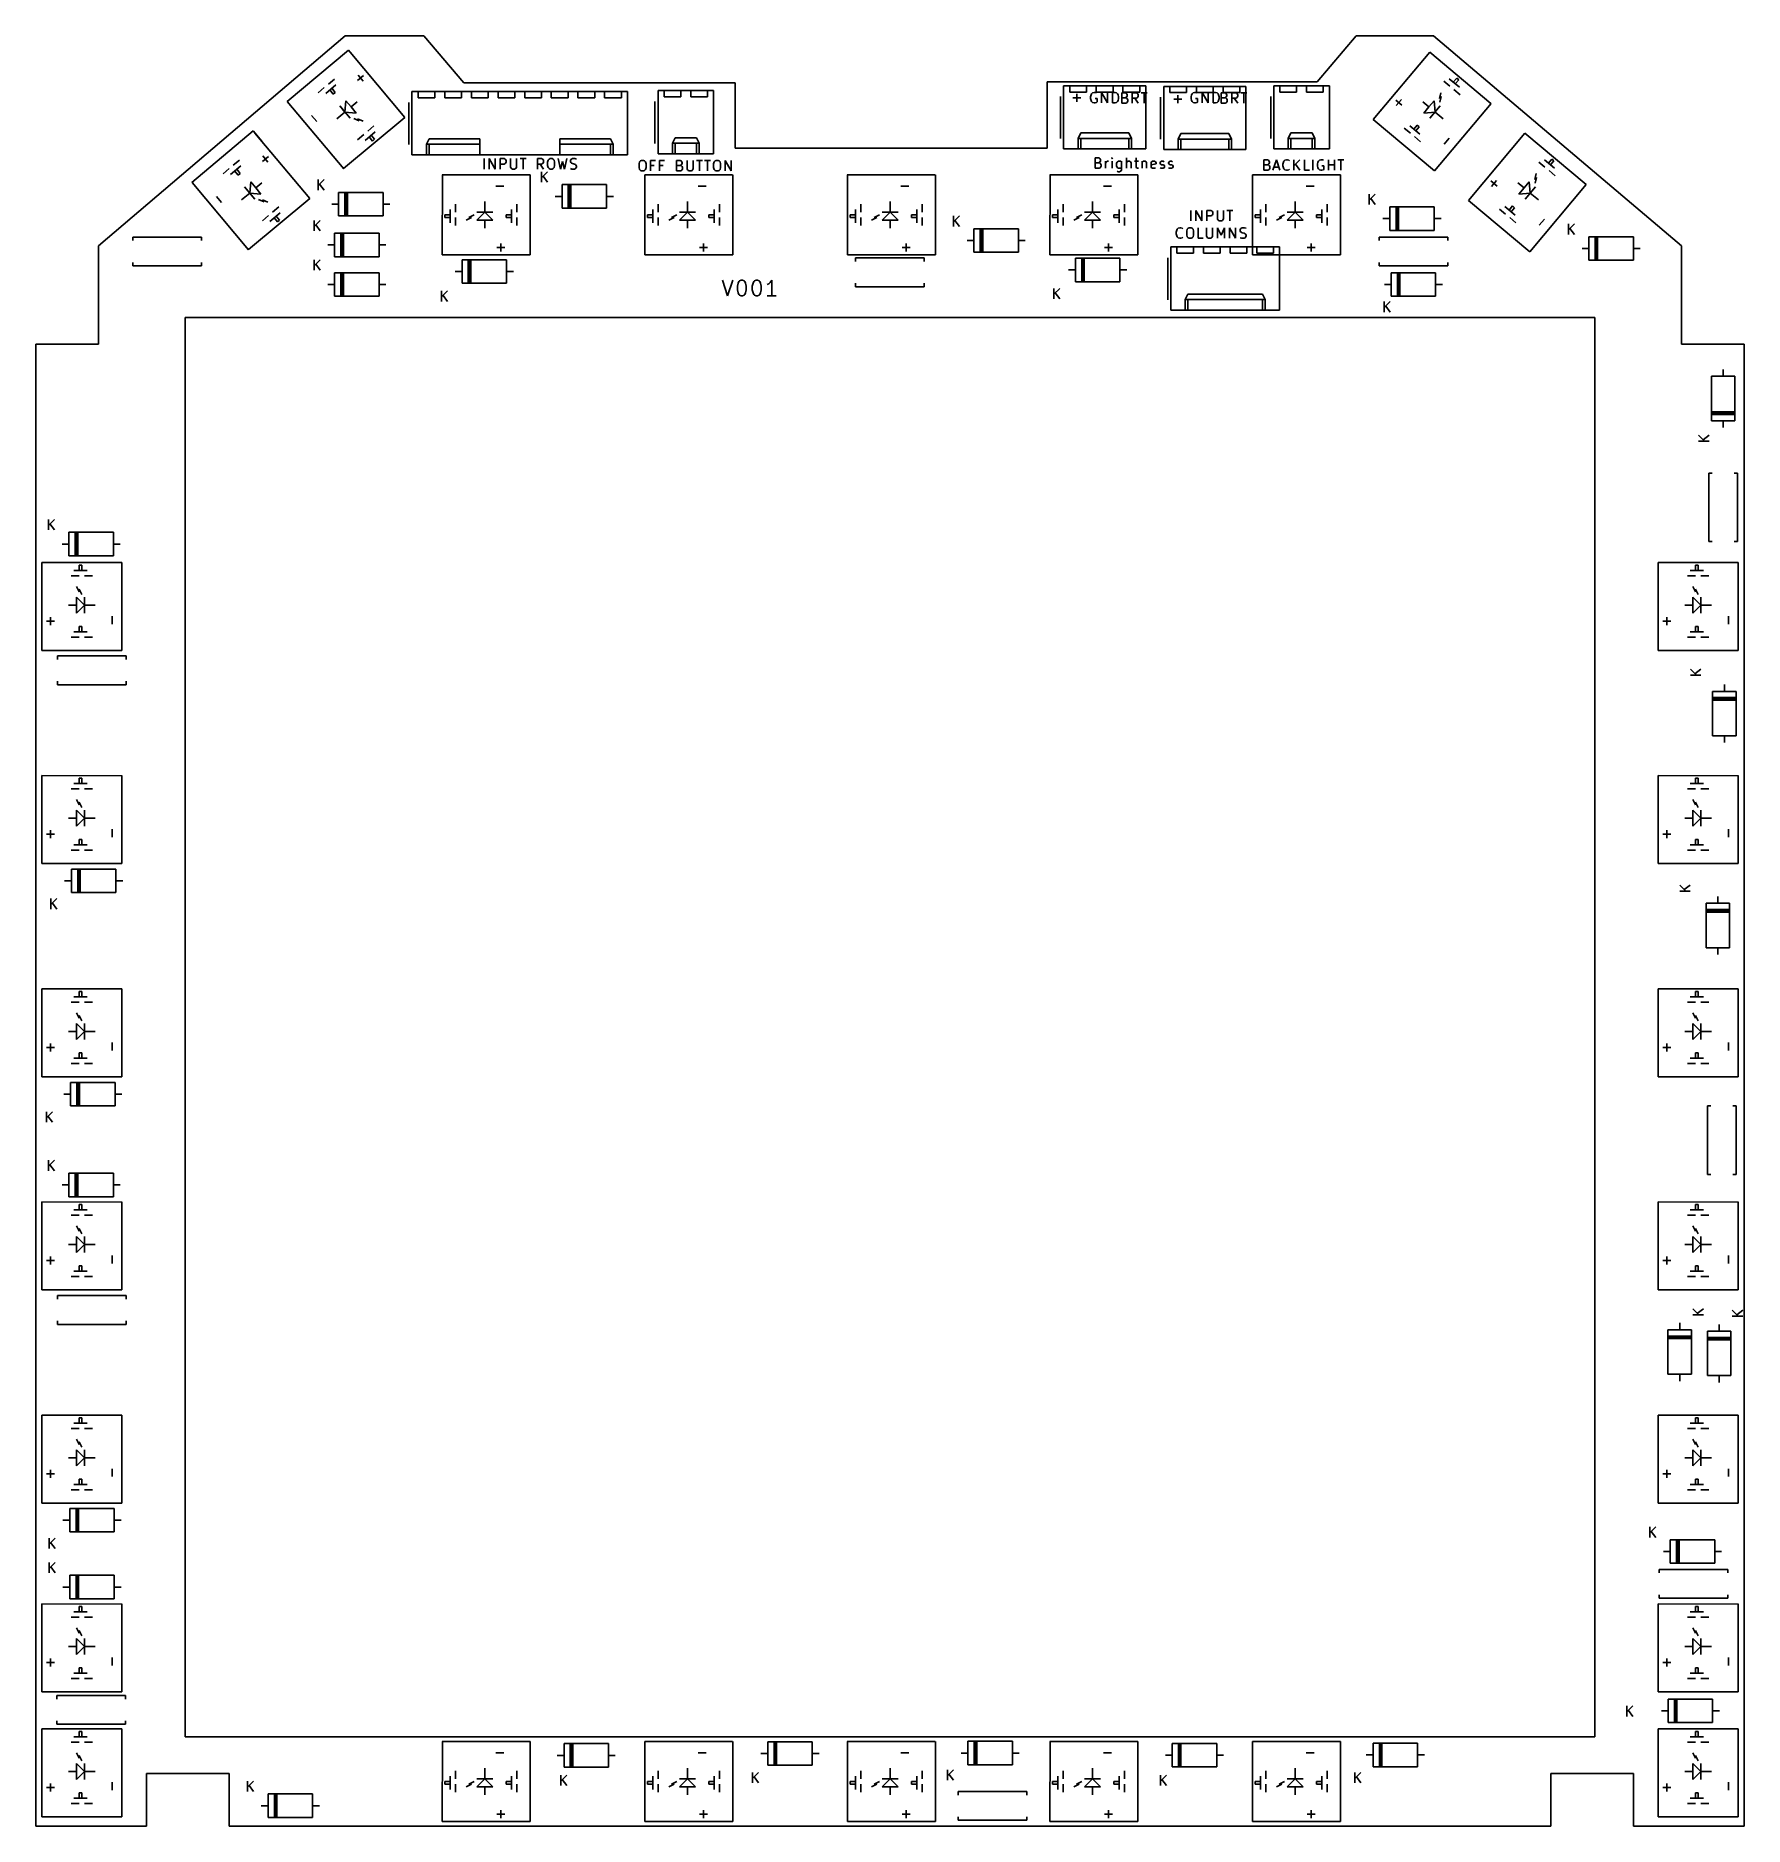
# Model space of a CAD drawing. Extents: x 15 to 178, y -193 to -22.
import ezdxf

# ---------------------------------------------------------------- set-up
doc = ezdxf.new("R2010")
doc.units = 0
doc.layers.add('BLACK', color=7, linetype='CONTINUOUS')

msp = doc.modelspace()

# ---------------------------------------------------------------- linework, layer by layer
at = {"layer": 'BLACK', "linetype": 'CONTINUOUS'}
for p, q in [((21.336, -42.509), (44.857, -22.507)), ((39.3215, -28.7467), (45.1601, -23.8502)), ((52.357, -22.507), (44.857, -22.507)), ((45.1601, -23.8502), (45.9764, -24.8231)), ((52.357, -22.507), (56.147, -26.977)), ((137.487, -26.877), (141.207, -22.497)), ((148.577, -22.497), (141.207, -22.497)), ((148.577, -22.497), (172.212, -42.509)), ((45.3233, -24.0448), (50.5479, -30.2712)), ((142.996, -30.2712), (148.221, -24.0448)), ((148.221, -24.0448), (154.049, -28.9535)), ((43.968, -27.1714), (42.9952, -27.9878)), ((43.8361, -26.619), (43.2524, -27.1088)), ((46.0258, -26.7711), (46.6094, -26.2814)), ((46.0727, -26.2344), (46.5624, -26.8181)), ((82.027, -26.977), (56.147, -26.977)), ((82.027, -33.207), (82.027, -26.977)), ((111.737, -26.877), (137.487, -26.877)), ((111.737, -33.217), (111.737, -26.877)), ((121.157, -27.257), (113.317, -27.257)), ((113.317, -27.257), (113.317, -33.277)), ((113.897, -27.257), (113.897, -27.857)), ((115.497, -27.857), (115.497, -27.257)), ((116.437, -27.257), (116.437, -27.857)), ((118.037, -27.857), (118.037, -27.257)), ((118.977, -27.257), (118.977, -27.857)), ((120.577, -27.857), (120.577, -27.257)), ((121.157, -33.277), (121.157, -27.257)), ((138.647, -27.257), (133.347, -27.257)), ((133.347, -27.257), (133.347, -33.277)), ((133.927, -27.257), (133.927, -27.857)), ((135.527, -27.857), (135.527, -27.257)), ((136.467, -27.257), (136.467, -27.857)), ((138.067, -27.857), (138.067, -27.257)), ((138.647, -33.277), (138.647, -27.257)), ((149.545, -26.8136), (150.128, -27.3034)), ((150.066, -26.5877), (151.039, -27.4041)), ((150.455, -26.9143), (150.781, -26.5251)), ((150.976, -26.6884), (150.649, -27.0775)), ((150.781, -26.5251), (150.976, -26.6884)), ((44.7145, -35.1738), (39.3267, -28.7528)), ((42.8632, -27.4354), (42.2795, -27.9252)), ((43.7109, -28.0504), (43.3843, -27.6612)), ((43.5789, -27.498), (43.9054, -27.8871)), ((43.9054, -27.8871), (43.7109, -28.0504)), ((44.8224, -29.7703), (44.9163, -28.6967)), ((44.9163, -28.6967), (45.4062, -29.2805)), ((45.9899, -28.7907), (45.4062, -29.2805)), ((50.927, -28.847), (50.927, -32.847)), ((71.757, -27.817), (51.217, -27.817)), ((51.217, -27.817), (51.217, -33.837)), ((51.797, -27.817), (51.797, -28.417)), ((51.797, -28.417), (53.397, -28.417)), ((53.397, -28.417), (53.397, -27.817)), ((54.337, -27.817), (54.337, -28.417)), ((54.337, -28.417), (55.937, -28.417)), ((55.937, -28.417), (55.937, -27.817)), ((56.877, -27.817), (56.877, -28.417)), ((56.877, -28.417), (58.477, -28.417)), ((58.477, -28.417), (58.477, -27.817)), ((59.417, -27.817), (59.417, -28.417)), ((59.417, -28.417), (61.017, -28.417)), ((61.017, -28.417), (61.017, -27.817)), ((61.957, -27.817), (61.957, -28.417)), ((61.957, -28.417), (63.557, -28.417)), ((63.557, -28.417), (63.557, -27.817)), ((64.497, -27.817), (64.497, -28.417)), ((64.497, -28.417), (66.097, -28.417)), ((66.097, -28.417), (66.097, -27.817)), ((67.037, -27.817), (67.037, -28.417)), ((67.037, -28.417), (68.637, -28.417)), ((68.637, -28.417), (68.637, -27.817)), ((69.577, -27.817), (69.577, -28.417)), ((69.577, -28.417), (71.177, -28.417)), ((71.177, -28.417), (71.177, -27.817)), ((71.757, -33.837), (71.757, -27.817)), ((74.377, -28.747), (74.377, -32.747)), ((79.967, -27.717), (74.667, -27.717)), ((74.667, -27.717), (74.667, -33.737)), ((75.247, -27.717), (75.247, -28.317)), ((75.247, -28.317), (76.847, -28.317)), ((76.847, -28.317), (76.847, -27.717)), ((77.787, -27.717), (77.787, -28.317)), ((77.787, -28.317), (79.387, -28.317)), ((79.387, -28.317), (79.387, -27.717)), ((79.967, -33.737), (79.967, -27.717)), ((113.027, -28.287), (113.027, -32.287)), ((113.897, -27.857), (115.497, -27.857)), ((114.196, -28.4084), (114.958, -28.4084)), ((114.577, -28.7894), (114.577, -28.0275)), ((115.941, -28.1275), (115.894, -28.318)), ((115.894, -28.318), (115.894, -28.4608)), ((115.894, -28.4608), (115.941, -28.6513)), ((115.989, -28.0322), (115.941, -28.1275)), ((115.941, -28.6513), (115.989, -28.7465)), ((116.084, -27.937), (115.989, -28.0322)), ((115.989, -28.7465), (116.084, -28.8418)), ((116.227, -27.8894), (116.084, -27.937)), ((116.084, -28.8418), (116.227, -28.8894)), ((116.37, -27.8894), (116.227, -27.8894)), ((116.227, -28.8894), (116.322, -28.8894)), ((116.513, -28.4608), (116.322, -28.4608)), ((116.322, -28.8894), (116.465, -28.8418)), ((116.465, -27.937), (116.37, -27.8894)), ((116.437, -27.857), (118.037, -27.857)), ((116.465, -28.8418), (116.513, -28.7941)), ((116.513, -28.7941), (116.513, -28.4608)), ((116.941, -28.8894), (116.941, -27.8894)), ((116.941, -27.8894), (117.513, -28.8894)), ((117.513, -28.8894), (117.513, -27.8894)), ((117.989, -28.8894), (117.989, -27.8894)), ((117.989, -27.8894), (118.227, -27.8894)), ((118.227, -28.8894), (117.989, -28.8894)), ((118.227, -27.8894), (118.37, -27.937)), ((118.37, -28.8418), (118.227, -28.8894)), ((118.37, -27.937), (118.465, -28.0322)), ((118.465, -28.7465), (118.37, -28.8418)), ((118.465, -28.0322), (118.513, -28.1275)), ((118.513, -28.6513), (118.465, -28.7465)), ((118.513, -28.1275), (118.56, -28.318)), ((118.56, -28.4608), (118.513, -28.6513)), ((118.56, -28.318), (118.56, -28.4608)), ((118.854, -28.9194), (118.854, -27.9194)), ((118.854, -27.9194), (119.187, -27.9194)), ((119.187, -28.3956), (118.854, -28.3956)), ((119.235, -28.9194), (118.854, -28.9194)), ((118.977, -27.857), (120.577, -27.857)), ((119.187, -27.9194), (119.283, -27.967)), ((119.283, -28.348), (119.187, -28.3956)), ((119.187, -28.3956), (119.33, -28.4432)), ((119.33, -28.8718), (119.235, -28.9194)), ((119.283, -27.967), (119.33, -28.0146)), ((119.33, -28.3003), (119.283, -28.348)), ((119.33, -28.0146), (119.378, -28.1099)), ((119.378, -28.2051), (119.33, -28.3003)), ((119.33, -28.4432), (119.378, -28.4908)), ((119.378, -28.8241), (119.33, -28.8718)), ((119.378, -28.1099), (119.378, -28.2051)), ((119.378, -28.4908), (119.426, -28.586)), ((119.426, -28.7289), (119.378, -28.8241)), ((119.426, -28.586), (119.426, -28.7289)), ((119.854, -28.9194), (119.854, -27.9194)), ((119.854, -27.9194), (120.235, -27.9194)), ((120.235, -28.4432), (119.854, -28.4432)), ((120.426, -28.9194), (120.092, -28.4432)), ((120.235, -27.9194), (120.33, -27.967)), ((120.33, -28.3956), (120.235, -28.4432)), ((120.33, -27.967), (120.378, -28.0146)), ((120.378, -28.348), (120.33, -28.3956)), ((120.378, -28.0146), (120.426, -28.1099)), ((120.426, -28.2527), (120.378, -28.348)), ((120.426, -28.1099), (120.426, -28.2527)), ((120.711, -27.9194), (121.283, -27.9194)), ((120.997, -28.9194), (120.997, -27.9194)), ((122.567, -28.347), (122.567, -32.347)), ((130.697, -27.317), (122.857, -27.317)), ((122.857, -27.317), (122.857, -33.337)), ((123.437, -27.317), (123.437, -27.917)), ((123.437, -27.917), (125.037, -27.917)), ((123.826, -28.5384), (124.588, -28.5384)), ((124.207, -28.9194), (124.207, -28.1575)), ((125.037, -27.917), (125.037, -27.317)), ((125.511, -28.1275), (125.464, -28.318)), ((125.464, -28.318), (125.464, -28.4608)), ((125.464, -28.4608), (125.511, -28.6513)), ((125.559, -28.0322), (125.511, -28.1275)), ((125.511, -28.6513), (125.559, -28.7465)), ((125.654, -27.937), (125.559, -28.0322)), ((125.559, -28.7465), (125.654, -28.8418)), ((125.797, -27.8894), (125.654, -27.937)), ((125.654, -28.8418), (125.797, -28.8894)), ((125.94, -27.8894), (125.797, -27.8894)), ((125.797, -28.8894), (125.892, -28.8894)), ((126.083, -28.4608), (125.892, -28.4608)), ((125.892, -28.8894), (126.035, -28.8418)), ((126.035, -27.937), (125.94, -27.8894)), ((125.977, -27.317), (125.977, -27.917)), ((125.977, -27.917), (127.577, -27.917)), ((126.035, -28.8418), (126.083, -28.7941)), ((126.083, -28.7941), (126.083, -28.4608)), ((126.511, -28.8894), (126.511, -27.8894)), ((126.511, -27.8894), (127.083, -28.8894)), ((127.083, -28.8894), (127.083, -27.8894)), ((127.559, -28.8894), (127.559, -27.8894)), ((127.559, -27.8894), (127.797, -27.8894)), ((127.797, -28.8894), (127.559, -28.8894)), ((127.577, -27.917), (127.577, -27.317)), ((127.797, -27.8894), (127.94, -27.937)), ((127.94, -28.8418), (127.797, -28.8894)), ((127.94, -27.937), (128.035, -28.0322)), ((128.035, -28.7465), (127.94, -28.8418)), ((128.035, -28.0322), (128.083, -28.1275)), ((128.083, -28.6513), (128.035, -28.7465)), ((128.083, -28.1275), (128.13, -28.318)), ((128.13, -28.4608), (128.083, -28.6513)), ((128.13, -28.318), (128.13, -28.4608)), ((128.344, -28.9194), (128.344, -27.9194)), ((128.344, -27.9194), (128.677, -27.9194)), ((128.677, -28.3956), (128.344, -28.3956)), ((128.725, -28.9194), (128.344, -28.9194)), ((128.517, -27.317), (128.517, -27.917)), ((128.517, -27.917), (130.117, -27.917)), ((128.677, -27.9194), (128.773, -27.967)), ((128.773, -28.348), (128.677, -28.3956)), ((128.677, -28.3956), (128.82, -28.4432)), ((128.82, -28.8718), (128.725, -28.9194)), ((128.773, -27.967), (128.82, -28.0146)), ((128.82, -28.3003), (128.773, -28.348)), ((128.82, -28.0146), (128.868, -28.1099)), ((128.868, -28.2051), (128.82, -28.3003)), ((128.82, -28.4432), (128.868, -28.4908)), ((128.868, -28.8241), (128.82, -28.8718)), ((128.868, -28.1099), (128.868, -28.2051)), ((128.868, -28.4908), (128.916, -28.586)), ((128.916, -28.7289), (128.868, -28.8241)), ((128.916, -28.586), (128.916, -28.7289)), ((129.344, -28.9194), (129.344, -27.9194)), ((129.344, -27.9194), (129.725, -27.9194)), ((129.725, -28.4432), (129.344, -28.4432)), ((129.916, -28.9194), (129.582, -28.4432)), ((129.725, -27.9194), (129.82, -27.967)), ((129.82, -28.3956), (129.725, -28.4432)), ((129.82, -27.967), (129.868, -28.0146)), ((129.868, -28.348), (129.82, -28.3956)), ((129.868, -28.0146), (129.916, -28.1099)), ((129.916, -28.2527), (129.868, -28.348)), ((129.916, -28.1099), (129.916, -28.2527)), ((130.117, -27.917), (130.117, -27.317)), ((130.201, -27.9194), (130.773, -27.9194)), ((130.487, -28.9194), (130.487, -27.9194)), ((130.697, -33.337), (130.697, -27.317)), ((133.057, -28.287), (133.057, -32.287)), ((133.927, -27.857), (135.527, -27.857)), ((136.467, -27.857), (138.067, -27.857)), ((145.559, -29.106), (144.975, -28.6163)), ((145.022, -29.153), (145.512, -28.5693)), ((147.554, -28.7907), (148.138, -29.2805)), ((148.138, -29.2805), (148.628, -28.6967)), ((148.628, -28.6967), (148.722, -29.7703)), ((154.062, -28.9382), (148.674, -35.3592)), ((149.281, -27.9184), (149.149, -28.4709)), ((149.149, -28.4709), (149.312, -28.2763)), ((149.312, -28.2763), (149.18, -28.8287)), ((150.518, -27.6299), (151.101, -28.1197)), ((41.6521, -30.0795), (42.1418, -30.6632)), ((44.8224, -29.7703), (44.0441, -30.4233)), ((44.3326, -29.1865), (44.8224, -29.7703)), ((45.3122, -30.354), (44.3326, -29.1865)), ((50.5479, -30.2712), (44.7017, -35.1585)), ((45.896, -29.8642), (44.8224, -29.7703)), ((45.4062, -29.2805), (45.896, -29.8642)), ((46.1912, -30.6112), (45.6701, -30.3853)), ((46.0279, -30.4166), (46.1912, -30.6112)), ((46.549, -30.6425), (46.0279, -30.4166)), ((142.833, -30.4658), (143.649, -29.4929)), ((148.669, -35.3653), (142.833, -30.4658)), ((147.648, -29.8642), (148.138, -29.2805)), ((148.722, -29.7703), (147.648, -29.8642)), ((149.211, -29.1865), (148.232, -30.354)), ((148.232, -30.354), (148.722, -29.7703)), ((148.722, -29.7703), (149.5, -30.4233)), ((30.2515, -36.4667), (36.0901, -31.5702)), ((36.0901, -31.5702), (36.9064, -32.5431)), ((36.2533, -31.7648), (41.4779, -37.9912)), ((46.6184, -31.9106), (46.0346, -32.4004)), ((47.7232, -31.6467), (46.7503, -32.463)), ((47.5912, -31.0943), (47.0075, -31.5841)), ((47.466, -32.5256), (47.1395, -32.1365)), ((47.3341, -31.9732), (47.6606, -32.3624)), ((47.6606, -32.3624), (47.466, -32.5256)), ((52.597, -32.837), (52.847, -32.307)), ((52.847, -32.307), (57.677, -32.307)), ((57.677, -32.307), (57.677, -32.837)), ((65.297, -32.307), (65.297, -32.837)), ((70.127, -32.307), (65.297, -32.307)), ((70.377, -32.837), (70.127, -32.307)), ((76.047, -32.737), (76.297, -32.207)), ((76.297, -32.207), (78.337, -32.207)), ((78.337, -32.207), (78.587, -32.737)), ((114.697, -32.277), (114.947, -31.747)), ((114.697, -32.277), (119.777, -32.277)), ((114.697, -33.277), (114.697, -32.277)), ((114.947, -31.747), (119.527, -31.747)), ((114.947, -33.277), (114.947, -32.277)), ((119.527, -31.747), (119.777, -32.277)), ((119.527, -33.277), (119.527, -32.277)), ((119.777, -32.277), (119.777, -33.277)), ((124.237, -32.337), (124.487, -31.807)), ((124.237, -32.337), (129.317, -32.337)), ((124.237, -33.337), (124.237, -32.337)), ((124.487, -31.807), (129.067, -31.807)), ((124.487, -33.337), (124.487, -32.337)), ((129.067, -31.807), (129.317, -32.337)), ((129.067, -33.337), (129.067, -32.337)), ((129.317, -32.337), (129.317, -33.337)), ((134.727, -32.277), (134.977, -31.747)), ((134.727, -32.277), (137.267, -32.277)), ((134.727, -33.277), (134.727, -32.277)), ((134.977, -31.747), (137.017, -31.747)), ((134.977, -33.277), (134.977, -32.277)), ((137.017, -31.747), (137.267, -32.277)), ((137.017, -33.277), (137.017, -32.277)), ((137.267, -32.277), (137.267, -33.277)), ((145.789, -31.2888), (146.373, -31.7786)), ((146.311, -31.0629), (147.283, -31.8793)), ((146.7, -31.3895), (147.026, -31.0003)), ((146.762, -32.1052), (147.346, -32.595)), ((147.221, -31.1636), (146.894, -31.5528)), ((147.026, -31.0003), (147.221, -31.1636)), ((149.577, -32.8388), (150.066, -32.2551)), ((152.066, -37.9912), (157.291, -31.7648)), ((157.291, -31.7648), (163.119, -36.6735)), ((36.9558, -34.4911), (37.5394, -34.0014)), ((37.0027, -33.9544), (37.4924, -34.5381)), ((51.217, -33.837), (71.757, -33.837)), ((52.597, -32.837), (57.677, -32.837)), ((52.597, -33.837), (52.597, -32.837)), ((52.847, -33.837), (52.847, -32.837)), ((57.677, -32.837), (57.677, -33.837)), ((65.297, -32.837), (65.297, -33.837)), ((70.377, -32.837), (65.297, -32.837)), ((70.127, -33.837), (70.127, -32.837)), ((70.377, -33.837), (70.377, -32.837)), ((74.667, -33.737), (79.967, -33.737)), ((76.047, -32.737), (78.587, -32.737)), ((76.047, -33.737), (76.047, -32.737)), ((76.297, -33.737), (76.297, -32.737)), ((78.337, -33.737), (78.337, -32.737)), ((78.587, -32.737), (78.587, -33.737)), ((82.027, -33.207), (111.737, -33.217)), ((113.317, -33.277), (121.157, -33.277)), ((116.325, -35.1234), (116.325, -34.1234)), ((116.325, -34.1234), (116.658, -34.1234)), ((116.658, -34.1234), (116.753, -34.171)), ((117.944, -34.1234), (117.896, -34.171)), ((117.991, -34.171), (117.944, -34.1234)), ((117.944, -34.1234), (117.944, -34.2186)), ((119.325, -35.1234), (119.325, -34.1234)), ((120.229, -34.1234), (120.229, -34.9805)), ((122.857, -33.337), (130.697, -33.337)), ((133.347, -33.277), (138.647, -33.277)), ((33.7932, -35.1554), (33.2095, -35.6452)), ((34.898, -34.8914), (33.9252, -35.7078)), ((34.7661, -34.339), (34.1824, -34.8288)), ((34.6409, -35.7704), (34.3143, -35.3812)), ((34.5089, -35.218), (34.8354, -35.6071)), ((34.8354, -35.6071), (34.6409, -35.7704)), ((54.097, -35.747), (62.479, -35.747)), ((54.103, -43.367), (54.117, -35.747)), ((58.086, -35.1994), (58.086, -34.1994)), ((58.5622, -35.1994), (58.5622, -34.1994)), ((58.5622, -34.1994), (59.1337, -35.1994)), ((59.1337, -35.1994), (59.1337, -34.1994)), ((59.6099, -35.1994), (59.6099, -34.1994)), ((59.6099, -34.1994), (59.9908, -34.1994)), ((59.9908, -34.7232), (59.6099, -34.7232)), ((59.9908, -34.1994), (60.086, -34.247)), ((60.086, -34.6756), (59.9908, -34.7232)), ((60.086, -34.247), (60.1337, -34.2946)), ((60.1337, -34.628), (60.086, -34.6756)), ((60.1337, -34.2946), (60.1813, -34.3899)), ((60.1813, -34.5327), (60.1337, -34.628)), ((60.1813, -34.3899), (60.1813, -34.5327)), ((60.6099, -34.1994), (60.6099, -35.0089)), ((60.6099, -35.0089), (60.6575, -35.1041)), ((60.6575, -35.1041), (60.7051, -35.1518)), ((60.7051, -35.1518), (60.8003, -35.1994)), ((60.8003, -35.1994), (60.9908, -35.1994)), ((60.9908, -35.1994), (61.086, -35.1518)), ((61.086, -35.1518), (61.1337, -35.1041)), ((61.1337, -35.1041), (61.1813, -35.0089)), ((61.1813, -35.0089), (61.1813, -34.1994)), ((61.5146, -34.1994), (62.086, -34.1994)), ((61.8003, -35.1994), (61.8003, -34.1994)), ((62.487, -35.747), (62.485, -43.367)), ((63.1813, -35.1994), (63.1813, -34.1994)), ((63.1813, -34.1994), (63.5622, -34.1994)), ((63.5622, -34.7232), (63.1813, -34.7232)), ((63.7527, -35.1994), (63.4194, -34.7232)), ((63.5622, -34.1994), (63.6575, -34.247)), ((63.6575, -34.6756), (63.5622, -34.7232)), ((63.5651, -36.4594), (63.5651, -35.4594)), ((64.1365, -35.4594), (63.5651, -36.0308)), ((63.6575, -34.247), (63.7051, -34.2946)), ((63.7051, -34.628), (63.6575, -34.6756)), ((63.7051, -34.2946), (63.7527, -34.3899)), ((63.7527, -34.5327), (63.7051, -34.628)), ((63.7527, -34.3899), (63.7527, -34.5327)), ((64.1337, -34.5327), (64.1813, -34.3422)), ((64.1337, -34.866), (64.1337, -34.5327)), ((64.1813, -35.0565), (64.1337, -34.866)), ((64.1813, -34.3422), (64.2765, -34.247)), ((64.2765, -35.1518), (64.1813, -35.0565)), ((64.2765, -34.247), (64.3718, -34.1994)), ((64.3718, -35.1994), (64.2765, -35.1518)), ((64.3718, -34.1994), (64.5622, -34.1994)), ((64.5622, -35.1994), (64.3718, -35.1994)), ((64.5622, -34.1994), (64.6575, -34.247)), ((64.6575, -35.1518), (64.5622, -35.1994)), ((64.6575, -34.247), (64.7527, -34.3422)), ((64.7527, -35.0565), (64.6575, -35.1518)), ((64.7527, -34.3422), (64.8003, -34.5327)), ((64.8003, -34.866), (64.7527, -35.0565)), ((64.8003, -34.5327), (64.8003, -34.866)), ((65.1337, -34.1994), (65.3718, -35.1994)), ((65.3718, -35.1994), (65.5622, -34.4851)), ((65.5622, -34.4851), (65.7527, -35.1994)), ((65.7527, -35.1994), (65.9908, -34.1994)), ((66.3241, -34.3899), (66.3718, -34.2946)), ((66.3241, -34.4851), (66.3241, -34.3899)), ((66.3718, -34.5803), (66.3241, -34.4851)), ((66.3241, -35.1518), (66.467, -35.1994)), ((66.3718, -34.2946), (66.4194, -34.247)), ((66.4194, -34.628), (66.3718, -34.5803)), ((66.4194, -34.247), (66.5146, -34.1994)), ((66.5146, -34.6756), (66.4194, -34.628)), ((66.467, -35.1994), (66.7051, -35.1994)), ((66.5146, -34.1994), (66.7527, -34.1994)), ((66.7051, -34.7232), (66.5146, -34.6756)), ((66.8003, -34.7708), (66.7051, -34.7232)), ((66.7051, -35.1994), (66.8003, -35.1518)), ((66.7527, -34.1994), (66.8956, -34.247)), ((66.848, -34.8184), (66.8003, -34.7708)), ((66.8003, -35.1518), (66.848, -35.1041)), ((66.8956, -34.9137), (66.848, -34.8184)), ((66.848, -35.1041), (66.8956, -35.0089)), ((66.8956, -35.0089), (66.8956, -34.9137)), ((72.8622, -34.7027), (72.9099, -34.5122)), ((72.8622, -35.036), (72.8622, -34.7027)), ((72.9099, -35.2265), (72.8622, -35.036)), ((72.9099, -34.5122), (73.0051, -34.417)), ((73.0051, -35.3218), (72.9099, -35.2265)), ((73.0051, -34.417), (73.1003, -34.3694)), ((73.1003, -35.3694), (73.0051, -35.3218)), ((73.1003, -34.3694), (73.2908, -34.3694)), ((73.2908, -35.3694), (73.1003, -35.3694)), ((73.2908, -34.3694), (73.386, -34.417)), ((73.386, -35.3218), (73.2908, -35.3694)), ((73.386, -34.417), (73.4813, -34.5122)), ((73.4813, -35.2265), (73.386, -35.3218)), ((73.397, -35.747), (81.779, -35.747)), ((73.403, -43.367), (73.417, -35.747)), ((73.4813, -34.5122), (73.5289, -34.7027)), ((73.5289, -35.036), (73.4813, -35.2265)), ((73.5289, -34.7027), (73.5289, -35.036)), ((73.9575, -35.3694), (73.9575, -34.3694)), ((73.9575, -34.3694), (74.4337, -34.3694)), ((74.2908, -34.8456), (73.9575, -34.8456)), ((74.8146, -35.3694), (74.8146, -34.3694)), ((74.8146, -34.3694), (75.2908, -34.3694)), ((75.148, -34.8456), (74.8146, -34.8456)), ((76.4337, -35.3694), (76.4337, -34.3694)), ((76.4337, -34.3694), (76.767, -34.3694)), ((76.767, -34.8456), (76.4337, -34.8456)), ((76.8146, -35.3694), (76.4337, -35.3694)), ((76.767, -34.3694), (76.8622, -34.417)), ((76.8622, -34.798), (76.767, -34.8456)), ((76.767, -34.8456), (76.9099, -34.8932)), ((76.9099, -35.3218), (76.8146, -35.3694)), ((76.8622, -34.417), (76.9099, -34.4646)), ((76.9099, -34.7503), (76.8622, -34.798)), ((76.9099, -34.4646), (76.9575, -34.5599)), ((76.9575, -34.6551), (76.9099, -34.7503)), ((76.9099, -34.8932), (76.9575, -34.9408)), ((76.9575, -35.2741), (76.9099, -35.3218)), ((76.9575, -34.5599), (76.9575, -34.6551)), ((76.9575, -34.9408), (77.0051, -35.036)), ((77.0051, -35.1789), (76.9575, -35.2741)), ((77.0051, -35.036), (77.0051, -35.1789)), ((77.4337, -34.3694), (77.4337, -35.1789)), ((77.4337, -35.1789), (77.4813, -35.2741)), ((77.4813, -35.2741), (77.5289, -35.3218)), ((77.5289, -35.3218), (77.6241, -35.3694)), ((77.6241, -35.3694), (77.8146, -35.3694)), ((77.8146, -35.3694), (77.9099, -35.3218)), ((77.9099, -35.3218), (77.9575, -35.2741)), ((77.9575, -35.2741), (78.0051, -35.1789)), ((78.0051, -35.1789), (78.0051, -34.3694)), ((78.3384, -34.3694), (78.9099, -34.3694)), ((78.6241, -35.3694), (78.6241, -34.3694)), ((79.1003, -34.3694), (79.6718, -34.3694)), ((79.386, -35.3694), (79.386, -34.3694)), ((79.9575, -34.7027), (80.0051, -34.5122)), ((79.9575, -35.036), (79.9575, -34.7027)), ((80.0051, -35.2265), (79.9575, -35.036)), ((80.0051, -34.5122), (80.1003, -34.417)), ((80.1003, -35.3218), (80.0051, -35.2265)), ((80.1003, -34.417), (80.1956, -34.3694)), ((80.1956, -35.3694), (80.1003, -35.3218)), ((80.1956, -34.3694), (80.386, -34.3694)), ((80.386, -35.3694), (80.1956, -35.3694)), ((80.386, -34.3694), (80.4813, -34.417)), ((80.4813, -35.3218), (80.386, -35.3694)), ((80.4813, -34.417), (80.5765, -34.5122)), ((80.5765, -35.2265), (80.4813, -35.3218)), ((80.5765, -34.5122), (80.6241, -34.7027)), ((80.6241, -35.036), (80.5765, -35.2265)), ((80.6241, -34.7027), (80.6241, -35.036)), ((81.0527, -35.3694), (81.0527, -34.3694)), ((81.0527, -34.3694), (81.6241, -35.3694)), ((81.6241, -35.3694), (81.6241, -34.3694)), ((81.787, -35.747), (81.785, -43.367)), ((92.707, -35.747), (101.089, -35.747)), ((92.713, -43.367), (92.727, -35.747)), ((101.097, -35.747), (101.095, -43.367)), ((112.007, -35.747), (120.389, -35.747)), ((112.013, -43.367), (112.027, -35.747)), ((116.658, -34.5996), (116.325, -34.5996)), ((116.705, -35.1234), (116.325, -35.1234)), ((116.753, -34.552), (116.658, -34.5996)), ((116.658, -34.5996), (116.801, -34.6472)), ((116.801, -35.0758), (116.705, -35.1234)), ((116.753, -34.171), (116.801, -34.2186)), ((116.801, -34.5043), (116.753, -34.552)), ((116.801, -34.2186), (116.848, -34.3139)), ((116.848, -34.4091), (116.801, -34.5043)), ((116.801, -34.6472), (116.848, -34.6948)), ((116.848, -35.0281), (116.801, -35.0758)), ((116.848, -34.3139), (116.848, -34.4091)), ((116.848, -34.6948), (116.896, -34.79)), ((116.896, -34.9329), (116.848, -35.0281)), ((116.896, -34.79), (116.896, -34.9329)), ((117.325, -35.1234), (117.325, -34.4567)), ((117.325, -34.6472), (117.372, -34.552)), ((117.372, -34.552), (117.42, -34.5043)), ((117.42, -34.5043), (117.515, -34.4567)), ((117.515, -34.4567), (117.61, -34.4567)), ((117.896, -34.171), (117.944, -34.2186)), ((117.944, -34.2186), (117.991, -34.171)), ((117.944, -35.1234), (117.944, -34.4567)), ((118.372, -34.6472), (118.42, -34.552)), ((118.372, -34.9329), (118.372, -34.6472)), ((118.42, -35.0281), (118.372, -34.9329)), ((118.42, -34.552), (118.467, -34.5043)), ((118.467, -35.0758), (118.42, -35.0281)), ((118.515, -35.4567), (118.42, -35.4091)), ((118.467, -34.5043), (118.563, -34.4567)), ((118.563, -35.1234), (118.467, -35.0758)), ((118.658, -35.4567), (118.515, -35.4567)), ((118.563, -34.4567), (118.753, -34.4567)), ((118.753, -35.1234), (118.563, -35.1234)), ((118.753, -35.4091), (118.658, -35.4567)), ((118.753, -34.4567), (118.848, -34.5043)), ((118.848, -35.0758), (118.753, -35.1234)), ((118.801, -35.3615), (118.753, -35.4091)), ((118.848, -35.2662), (118.801, -35.3615)), ((118.848, -34.4567), (118.848, -35.2662)), ((119.372, -34.5043), (119.325, -34.552)), ((119.467, -34.4567), (119.372, -34.5043)), ((119.61, -34.4567), (119.467, -34.4567)), ((119.705, -34.5043), (119.61, -34.4567)), ((119.753, -34.5996), (119.705, -34.5043)), ((119.753, -35.1234), (119.753, -34.5996)), ((120.086, -34.4567), (120.467, -34.4567)), ((120.229, -34.9805), (120.277, -35.0758)), ((120.277, -35.0758), (120.372, -35.1234)), ((120.372, -35.1234), (120.467, -35.1234)), ((120.397, -35.747), (120.395, -43.367)), ((120.801, -34.4567), (120.801, -35.1234)), ((120.801, -34.552), (120.848, -34.5043)), ((120.848, -34.5043), (120.944, -34.4567)), ((120.944, -34.4567), (121.086, -34.4567)), ((121.086, -34.4567), (121.182, -34.5043)), ((121.182, -34.5043), (121.229, -34.5996)), ((121.229, -34.5996), (121.229, -35.1234)), ((121.658, -34.5996), (121.705, -34.5043)), ((121.658, -34.9805), (121.658, -34.5996)), ((122.134, -34.6948), (121.658, -34.79)), ((121.705, -35.0758), (121.658, -34.9805)), ((121.705, -34.5043), (121.801, -34.4567)), ((121.801, -35.1234), (121.705, -35.0758)), ((121.801, -34.4567), (121.991, -34.4567)), ((121.991, -35.1234), (121.801, -35.1234)), ((121.991, -34.4567), (122.086, -34.5043)), ((122.086, -35.0758), (121.991, -35.1234)), ((122.086, -34.5043), (122.134, -34.5996)), ((122.134, -34.5996), (122.134, -34.6948)), ((122.515, -34.5996), (122.563, -34.5043)), ((122.515, -34.6472), (122.515, -34.5996)), ((122.563, -34.7424), (122.515, -34.6472)), ((122.515, -35.0758), (122.61, -35.1234)), ((122.563, -34.5043), (122.658, -34.4567)), ((122.658, -34.79), (122.563, -34.7424)), ((122.61, -35.1234), (122.801, -35.1234)), ((122.658, -34.4567), (122.801, -34.4567)), ((122.801, -34.79), (122.658, -34.79)), ((122.801, -34.4567), (122.896, -34.5043)), ((122.896, -34.8377), (122.801, -34.79)), ((122.801, -35.1234), (122.896, -35.0758)), ((122.944, -34.9329), (122.896, -34.8377)), ((122.896, -35.0758), (122.944, -34.9805)), ((122.944, -34.9805), (122.944, -34.9329)), ((123.325, -34.5996), (123.372, -34.5043)), ((123.325, -34.6472), (123.325, -34.5996)), ((123.372, -34.7424), (123.325, -34.6472)), ((123.325, -35.0758), (123.42, -35.1234)), ((123.372, -34.5043), (123.467, -34.4567)), ((123.467, -34.79), (123.372, -34.7424)), ((123.42, -35.1234), (123.61, -35.1234)), ((123.467, -34.4567), (123.61, -34.4567)), ((123.61, -34.79), (123.467, -34.79)), ((123.61, -34.4567), (123.705, -34.5043)), ((123.705, -34.8377), (123.61, -34.79)), ((123.61, -35.1234), (123.705, -35.0758)), ((123.753, -34.9329), (123.705, -34.8377)), ((123.705, -35.0758), (123.753, -34.9805)), ((123.753, -34.9805), (123.753, -34.9329)), ((131.317, -35.747), (139.699, -35.747)), ((131.323, -43.367), (131.337, -35.747)), ((132.409, -35.3194), (132.409, -34.3194)), ((132.409, -34.3194), (132.742, -34.3194)), ((132.742, -34.7956), (132.409, -34.7956)), ((132.79, -35.3194), (132.409, -35.3194)), ((132.742, -34.3194), (132.837, -34.367)), ((132.837, -34.748), (132.742, -34.7956)), ((132.742, -34.7956), (132.885, -34.8432)), ((132.885, -35.2718), (132.79, -35.3194)), ((132.837, -34.367), (132.885, -34.4146)), ((132.885, -34.7003), (132.837, -34.748)), ((132.885, -34.4146), (132.933, -34.5099)), ((132.933, -34.6051), (132.885, -34.7003)), ((132.885, -34.8432), (132.933, -34.8908)), ((132.933, -35.2241), (132.885, -35.2718)), ((132.933, -34.5099), (132.933, -34.6051)), ((132.933, -34.8908), (132.98, -34.986)), ((132.98, -35.1289), (132.933, -35.2241)), ((132.98, -34.986), (132.98, -35.1289)), ((133.266, -35.3194), (133.599, -34.3194)), ((133.361, -35.0337), (133.837, -35.0337)), ((133.599, -34.3194), (133.933, -35.3194)), ((134.218, -34.748), (134.266, -34.5575)), ((134.218, -34.8908), (134.218, -34.748)), ((134.266, -35.0813), (134.218, -34.8908)), ((134.266, -34.5575), (134.314, -34.4622)), ((134.314, -35.1765), (134.266, -35.0813)), ((134.314, -34.4622), (134.409, -34.367)), ((134.409, -35.2718), (134.314, -35.1765)), ((134.409, -34.367), (134.552, -34.3194)), ((134.552, -35.3194), (134.409, -35.2718)), ((134.552, -34.3194), (134.647, -34.3194)), ((134.647, -35.3194), (134.552, -35.3194)), ((134.647, -34.3194), (134.79, -34.367)), ((134.79, -35.2718), (134.647, -35.3194)), ((134.79, -34.367), (134.837, -34.4146)), ((134.837, -35.2241), (134.79, -35.2718)), ((135.266, -35.3194), (135.266, -34.3194)), ((135.837, -34.3194), (135.266, -34.8908)), ((135.837, -35.3194), (135.409, -34.748)), ((136.266, -35.3194), (136.266, -34.3194)), ((136.742, -35.3194), (136.266, -35.3194)), ((137.076, -35.3194), (137.076, -34.3194)), ((137.552, -34.5575), (137.504, -34.748)), ((137.504, -34.748), (137.504, -34.8908)), ((137.504, -34.8908), (137.552, -35.0813)), ((137.599, -34.4622), (137.552, -34.5575)), ((137.552, -35.0813), (137.599, -35.1765)), ((137.695, -34.367), (137.599, -34.4622)), ((137.599, -35.1765), (137.695, -35.2718)), ((137.837, -34.3194), (137.695, -34.367)), ((137.695, -35.2718), (137.837, -35.3194)), ((137.98, -34.3194), (137.837, -34.3194)), ((137.837, -35.3194), (137.933, -35.3194)), ((138.123, -34.8908), (137.933, -34.8908)), ((137.933, -35.3194), (138.076, -35.2718)), ((138.076, -34.367), (137.98, -34.3194)), ((138.076, -35.2718), (138.123, -35.2241)), ((138.123, -35.2241), (138.123, -34.8908)), ((138.552, -35.3194), (138.552, -34.3194)), ((138.552, -34.7956), (139.123, -34.7956)), ((139.123, -35.3194), (139.123, -34.3194)), ((139.457, -34.3194), (140.028, -34.3194)), ((139.707, -35.747), (139.705, -43.367)), ((139.742, -35.3194), (139.742, -34.3194)), ((158.351, -35.6384), (158.219, -36.1909)), ((158.615, -34.5336), (159.198, -35.0234)), ((159.136, -34.3077), (160.109, -35.1241)), ((159.525, -34.6343), (159.851, -34.2451)), ((159.588, -35.3499), (160.171, -35.8397)), ((160.046, -34.4084), (159.719, -34.7975)), ((159.851, -34.2451), (160.046, -34.4084)), ((35.6445, -42.8938), (30.2567, -36.4728)), ((35.7524, -37.4903), (34.9741, -38.1433)), ((35.2626, -36.9065), (35.7524, -37.4903)), ((36.2422, -38.074), (35.2626, -36.9065)), ((35.7524, -37.4903), (35.8463, -36.4167)), ((36.826, -37.5842), (35.7524, -37.4903)), ((35.8463, -36.4167), (36.3362, -37.0005)), ((36.9199, -36.5107), (36.3362, -37.0005)), ((36.3362, -37.0005), (36.826, -37.5842)), ((42.2651, -37.1994), (42.2651, -36.1994)), ((42.8365, -36.1994), (42.2651, -36.7708)), ((42.8365, -37.1994), (42.408, -36.628)), ((48.457, -37.427), (44.217, -37.427)), ((44.217, -37.427), (44.217, -39.667)), ((44.817, -37.427), (44.817, -39.667)), ((44.937, -37.427), (44.937, -39.667)), ((45.057, -37.427), (45.057, -39.667)), ((48.457, -39.667), (48.457, -37.427)), ((59.206, -36.8184), (59.968, -36.8184)), ((64.1365, -36.4594), (63.708, -35.888)), ((69.757, -36.687), (65.517, -36.687)), ((65.517, -36.687), (65.517, -38.927)), ((66.117, -36.687), (66.117, -38.927)), ((66.237, -36.687), (66.237, -38.927)), ((66.357, -36.687), (66.357, -38.927)), ((69.757, -38.927), (69.757, -36.687)), ((78.506, -36.8184), (79.268, -36.8184)), ((97.816, -36.8184), (98.578, -36.8184)), ((117.116, -36.8184), (117.878, -36.8184)), ((136.426, -36.8184), (137.188, -36.8184)), ((151.903, -38.1858), (152.719, -37.2129)), ((154.629, -36.826), (154.045, -36.3363)), ((154.092, -36.873), (154.582, -36.2893)), ((156.624, -36.5107), (157.208, -37.0005)), ((156.718, -37.5842), (157.208, -37.0005)), ((157.792, -37.4903), (156.718, -37.5842)), ((157.208, -37.0005), (157.698, -36.4167)), ((158.281, -36.9065), (157.302, -38.074)), ((157.302, -38.074), (157.792, -37.4903)), ((157.698, -36.4167), (157.792, -37.4903)), ((163.132, -36.6582), (157.744, -43.0792)), ((157.792, -37.4903), (158.57, -38.1433)), ((158.219, -36.1909), (158.382, -35.9963)), ((158.382, -35.9963), (158.25, -36.5487)), ((32.5821, -37.7995), (33.0718, -38.3832)), ((41.4779, -37.9912), (35.6317, -42.8785)), ((37.1212, -38.3312), (36.6001, -38.1053)), ((36.9579, -38.1366), (37.1212, -38.3312)), ((37.479, -38.3625), (36.9579, -38.1366)), ((38.5212, -38.8143), (37.9375, -39.3041)), ((43.567, -38.547), (44.217, -38.547)), ((49.107, -38.547), (48.457, -38.547)), ((54.865, -40.319), (54.865, -39.049)), ((55.373, -39.303), (55.373, -38.541)), ((58.167, -39.303), (58.167, -38.287)), ((60.707, -40.319), (60.707, -39.049)), ((61.215, -39.303), (61.215, -38.541)), ((64.867, -37.807), (65.517, -37.807)), ((65.517, -38.927), (69.757, -38.927)), ((70.407, -37.807), (69.757, -37.807)), ((74.165, -40.319), (74.165, -39.049)), ((74.673, -39.303), (74.673, -38.541)), ((77.467, -39.303), (77.467, -38.287)), ((80.007, -40.319), (80.007, -39.049)), ((80.515, -39.303), (80.515, -38.541)), ((93.475, -40.319), (93.475, -39.049)), ((93.983, -39.303), (93.983, -38.541)), ((96.777, -39.303), (96.777, -38.287)), ((99.317, -40.319), (99.317, -39.049)), ((99.825, -39.303), (99.825, -38.541)), ((112.775, -40.319), (112.775, -39.049)), ((113.283, -39.303), (113.283, -38.541)), ((116.077, -39.303), (116.077, -38.287)), ((118.617, -40.319), (118.617, -39.049)), ((119.125, -39.303), (119.125, -38.541)), ((125.452, -40.1404), (125.452, -39.1404)), ((125.929, -40.1404), (125.929, -39.1404)), ((125.929, -39.1404), (126.5, -40.1404)), ((126.5, -40.1404), (126.5, -39.1404)), ((126.976, -40.1404), (126.976, -39.1404)), ((126.976, -39.1404), (127.357, -39.1404)), ((127.357, -39.1404), (127.452, -39.188)), ((127.452, -39.188), (127.5, -39.2356)), ((127.5, -39.2356), (127.548, -39.3309)), ((127.976, -39.1404), (127.976, -39.9499)), ((128.548, -39.9499), (128.548, -39.1404)), ((128.881, -39.1404), (129.452, -39.1404)), ((129.167, -40.1404), (129.167, -39.1404)), ((132.085, -40.319), (132.085, -39.049)), ((132.593, -39.303), (132.593, -38.541)), ((135.387, -39.303), (135.387, -38.287)), ((137.927, -40.319), (137.927, -39.049)), ((138.435, -39.303), (138.435, -38.541)), ((142.455, -38.5794), (142.455, -37.5794)), ((143.027, -37.5794), (142.455, -38.1508)), ((143.027, -38.5794), (142.598, -38.008)), ((148.647, -38.807), (144.407, -38.807)), ((144.407, -38.807), (144.407, -41.047)), ((145.007, -38.807), (145.007, -41.047)), ((145.127, -38.807), (145.127, -41.047)), ((145.247, -38.807), (145.247, -41.047)), ((148.647, -41.047), (148.647, -38.807)), ((157.739, -43.0853), (151.903, -38.1858)), ((154.859, -39.0088), (155.443, -39.4986)), ((155.381, -38.7829), (156.353, -39.5993)), ((155.77, -39.1095), (156.096, -38.7203)), ((156.291, -38.8836), (155.964, -39.2728)), ((156.096, -38.7203), (156.291, -38.8836)), ((37.5484, -39.6306), (36.9646, -40.1204)), ((38.6532, -39.3667), (37.6803, -40.183)), ((38.396, -40.2456), (38.0695, -39.8565)), ((38.2641, -39.6932), (38.5906, -40.0824)), ((38.5906, -40.0824), (38.396, -40.2456)), ((41.8951, -41.0894), (41.8951, -40.0894)), ((42.4665, -40.0894), (41.8951, -40.6608)), ((42.4665, -41.0894), (42.038, -40.518)), ((44.217, -39.667), (48.457, -39.667)), ((54.357, -39.557), (54.865, -39.557)), ((54.357, -39.811), (54.357, -39.557)), ((54.865, -39.811), (54.357, -39.811)), ((55.373, -40.573), (55.373, -39.811)), ((56.389, -40.065), (56.897, -39.811)), ((56.643, -39.811), (57.151, -39.557)), ((56.897, -39.811), (56.643, -39.811)), ((57.405, -39.303), (58.929, -39.303)), ((57.405, -40.065), (58.167, -39.303)), ((58.167, -40.065), (57.405, -40.065)), ((58.929, -39.303), (58.167, -39.303)), ((58.167, -39.303), (58.929, -40.065)), ((58.929, -40.065), (58.167, -40.065)), ((58.167, -40.827), (58.167, -40.065)), ((60.199, -39.557), (60.707, -39.557)), ((60.199, -39.811), (60.199, -39.557)), ((60.707, -39.811), (60.199, -39.811)), ((61.215, -40.573), (61.215, -39.811)), ((73.657, -39.557), (74.165, -39.557)), ((73.657, -39.811), (73.657, -39.557)), ((74.165, -39.811), (73.657, -39.811)), ((74.673, -40.573), (74.673, -39.811)), ((75.689, -40.065), (76.197, -39.811)), ((75.943, -39.811), (76.451, -39.557)), ((76.197, -39.811), (75.943, -39.811)), ((76.705, -39.303), (78.229, -39.303)), ((76.705, -40.065), (77.467, -39.303)), ((77.467, -40.065), (76.705, -40.065)), ((78.229, -39.303), (77.467, -39.303)), ((77.467, -39.303), (78.229, -40.065)), ((78.229, -40.065), (77.467, -40.065)), ((77.467, -40.827), (77.467, -40.065)), ((79.499, -39.557), (80.007, -39.557)), ((79.499, -39.811), (79.499, -39.557)), ((80.007, -39.811), (79.499, -39.811)), ((80.515, -40.573), (80.515, -39.811)), ((92.967, -39.557), (93.475, -39.557)), ((92.967, -39.811), (92.967, -39.557)), ((93.475, -39.811), (92.967, -39.811)), ((93.983, -40.573), (93.983, -39.811)), ((94.999, -40.065), (95.507, -39.811)), ((95.253, -39.811), (95.761, -39.557)), ((95.507, -39.811), (95.253, -39.811)), ((96.015, -39.303), (97.539, -39.303)), ((96.015, -40.065), (96.777, -39.303)), ((96.777, -40.065), (96.015, -40.065)), ((97.539, -39.303), (96.777, -39.303)), ((96.777, -39.303), (97.539, -40.065)), ((97.539, -40.065), (96.777, -40.065)), ((96.777, -40.827), (96.777, -40.065)), ((98.809, -39.557), (99.317, -39.557)), ((98.809, -39.811), (98.809, -39.557)), ((99.317, -39.811), (98.809, -39.811)), ((99.825, -40.573), (99.825, -39.811)), ((102.815, -40.6694), (102.815, -39.6694)), ((103.387, -39.6694), (102.815, -40.2408)), ((103.387, -40.6694), (102.958, -40.098)), ((109.007, -40.897), (104.767, -40.897)), ((104.767, -40.897), (104.767, -43.137)), ((105.367, -40.897), (105.367, -43.137)), ((105.487, -40.897), (105.487, -43.137)), ((105.607, -40.897), (105.607, -43.137)), ((109.007, -43.137), (109.007, -40.897)), ((112.267, -39.557), (112.775, -39.557)), ((112.267, -39.811), (112.267, -39.557)), ((112.775, -39.811), (112.267, -39.811)), ((113.283, -40.573), (113.283, -39.811)), ((114.299, -40.065), (114.807, -39.811)), ((114.553, -39.811), (115.061, -39.557)), ((114.807, -39.811), (114.553, -39.811)), ((115.315, -39.303), (116.839, -39.303)), ((115.315, -40.065), (116.077, -39.303)), ((116.077, -40.065), (115.315, -40.065)), ((116.839, -39.303), (116.077, -39.303)), ((116.077, -39.303), (116.839, -40.065)), ((116.839, -40.065), (116.077, -40.065)), ((116.077, -40.827), (116.077, -40.065)), ((118.109, -39.557), (118.617, -39.557)), ((118.109, -39.811), (118.109, -39.557)), ((118.617, -39.811), (118.109, -39.811)), ((119.125, -40.573), (119.125, -39.811)), ((124.095, -41.0285), (124.143, -40.9332)), ((124.143, -40.9332), (124.238, -40.838)), ((124.238, -40.838), (124.381, -40.7904)), ((124.381, -40.7904), (124.476, -40.7904)), ((124.476, -40.7904), (124.619, -40.838)), ((124.619, -40.838), (124.667, -40.8856)), ((125.048, -41.1237), (125.095, -40.9332)), ((125.095, -40.9332), (125.191, -40.838)), ((125.191, -40.838), (125.286, -40.7904)), ((125.286, -40.7904), (125.476, -40.7904)), ((125.476, -40.7904), (125.571, -40.838)), ((125.571, -40.838), (125.667, -40.9332)), ((125.667, -40.9332), (125.714, -41.1237)), ((126.143, -41.7904), (126.143, -40.7904)), ((126.952, -40.7904), (126.952, -41.5999)), ((127.357, -39.6642), (126.976, -39.6642)), ((127.452, -39.6166), (127.357, -39.6642)), ((127.5, -39.569), (127.452, -39.6166)), ((127.548, -39.4737), (127.5, -39.569)), ((127.524, -41.5999), (127.524, -40.7904)), ((127.548, -39.3309), (127.548, -39.4737)), ((127.976, -39.9499), (128.024, -40.0451)), ((128, -41.7904), (128, -40.7904)), ((128, -40.7904), (128.333, -41.5047)), ((128.024, -40.0451), (128.071, -40.0928)), ((128.071, -40.0928), (128.167, -40.1404)), ((128.167, -40.1404), (128.357, -40.1404)), ((128.333, -41.5047), (128.667, -40.7904)), ((128.357, -40.1404), (128.452, -40.0928)), ((128.452, -40.0928), (128.5, -40.0451)), ((128.5, -40.0451), (128.548, -39.9499)), ((128.667, -40.7904), (128.667, -41.7904)), ((129.143, -41.7904), (129.143, -40.7904)), ((129.143, -40.7904), (129.714, -41.7904)), ((129.714, -41.7904), (129.714, -40.7904)), ((130.143, -40.9809), (130.191, -40.8856)), ((130.191, -40.8856), (130.238, -40.838)), ((130.238, -40.838), (130.333, -40.7904)), ((130.333, -40.7904), (130.571, -40.7904)), ((130.571, -40.7904), (130.714, -40.838)), ((131.577, -39.557), (132.085, -39.557)), ((131.577, -39.811), (131.577, -39.557)), ((132.085, -39.811), (131.577, -39.811)), ((132.593, -40.573), (132.593, -39.811)), ((133.609, -40.065), (134.117, -39.811)), ((133.863, -39.811), (134.371, -39.557)), ((134.117, -39.811), (133.863, -39.811)), ((134.625, -39.303), (136.149, -39.303)), ((134.625, -40.065), (135.387, -39.303)), ((135.387, -40.065), (134.625, -40.065)), ((136.149, -39.303), (135.387, -39.303)), ((135.387, -39.303), (136.149, -40.065)), ((136.149, -40.065), (135.387, -40.065)), ((135.387, -40.827), (135.387, -40.065)), ((137.419, -39.557), (137.927, -39.557)), ((137.419, -39.811), (137.419, -39.557)), ((137.927, -39.811), (137.419, -39.811)), ((138.435, -40.573), (138.435, -39.811)), ((143.757, -39.927), (144.407, -39.927)), ((149.297, -39.927), (148.647, -39.927)), ((155.832, -39.8252), (156.416, -40.315)), ((158.647, -40.5588), (159.136, -39.9751)), ((161.425, -41.4294), (161.425, -40.4294)), ((161.997, -40.4294), (161.425, -41.0008)), ((161.997, -41.4294), (161.568, -40.858)), ((21.336, -51.8795), (21.336, -42.509)), ((24.627, -41.687), (31.167, -41.687)), ((24.627, -42.017), (24.627, -41.687)), ((31.167, -41.687), (31.167, -42.017)), ((43.197, -42.437), (43.847, -42.437)), ((48.087, -41.317), (43.847, -41.317)), ((43.847, -41.317), (43.847, -43.557)), ((44.447, -41.317), (44.447, -43.557)), ((44.567, -41.317), (44.567, -43.557)), ((44.687, -41.317), (44.687, -43.557)), ((48.087, -43.557), (48.087, -41.317)), ((48.737, -42.437), (48.087, -42.437)), ((59.691, -43.0574), (59.691, -42.2955)), ((78.991, -43.0574), (78.991, -42.2955)), ((98.301, -43.0574), (98.301, -42.2955)), ((104.117, -42.017), (104.767, -42.017)), ((109.657, -42.017), (109.007, -42.017)), ((117.601, -43.0574), (117.601, -42.2955)), ((133.907, -42.627), (123.527, -42.627)), ((123.527, -42.627), (123.527, -48.647)), ((124.048, -41.219), (124.095, -41.0285)), ((124.048, -41.3618), (124.048, -41.219)), ((124.095, -41.5523), (124.048, -41.3618)), ((124.143, -41.6475), (124.095, -41.5523)), ((124.107, -42.627), (124.107, -43.227)), ((124.238, -41.7428), (124.143, -41.6475)), ((124.381, -41.7904), (124.238, -41.7428)), ((124.476, -41.7904), (124.381, -41.7904)), ((124.619, -41.7428), (124.476, -41.7904)), ((124.667, -41.6951), (124.619, -41.7428)), ((125.048, -41.457), (125.048, -41.1237)), ((125.095, -41.6475), (125.048, -41.457)), ((125.191, -41.7428), (125.095, -41.6475)), ((125.286, -41.7904), (125.191, -41.7428)), ((125.476, -41.7904), (125.286, -41.7904)), ((125.571, -41.7428), (125.476, -41.7904)), ((125.667, -41.6475), (125.571, -41.7428)), ((125.714, -41.457), (125.667, -41.6475)), ((125.707, -43.227), (125.707, -42.627)), ((125.714, -41.1237), (125.714, -41.457)), ((126.619, -41.7904), (126.143, -41.7904)), ((126.647, -42.627), (126.647, -43.227)), ((126.952, -41.5999), (127, -41.6951)), ((127, -41.6951), (127.048, -41.7428)), ((127.048, -41.7428), (127.143, -41.7904)), ((127.143, -41.7904), (127.333, -41.7904)), ((127.333, -41.7904), (127.429, -41.7428)), ((127.429, -41.7428), (127.476, -41.6951)), ((127.476, -41.6951), (127.524, -41.5999)), ((128.247, -43.227), (128.247, -42.627)), ((129.187, -42.627), (129.187, -43.227)), ((130.143, -41.0761), (130.143, -40.9809)), ((130.191, -41.1713), (130.143, -41.0761)), ((130.143, -41.7428), (130.286, -41.7904)), ((130.238, -41.219), (130.191, -41.1713)), ((130.333, -41.2666), (130.238, -41.219)), ((130.286, -41.7904), (130.524, -41.7904)), ((130.524, -41.3142), (130.333, -41.2666)), ((130.619, -41.3618), (130.524, -41.3142)), ((130.524, -41.7904), (130.619, -41.7428)), ((130.667, -41.4094), (130.619, -41.3618)), ((130.619, -41.7428), (130.667, -41.6951)), ((130.714, -41.5047), (130.667, -41.4094)), ((130.667, -41.6951), (130.714, -41.5999)), ((130.714, -41.5999), (130.714, -41.5047)), ((130.787, -43.227), (130.787, -42.627)), ((131.727, -42.627), (131.727, -43.227)), ((133.327, -43.227), (133.327, -42.627)), ((133.907, -48.647), (133.907, -42.627)), ((136.911, -43.0574), (136.911, -42.2955)), ((143.387, -41.687), (149.927, -41.687)), ((143.387, -42.017), (143.387, -41.687)), ((144.407, -41.047), (148.647, -41.047)), ((149.927, -41.687), (149.927, -42.017)), ((167.617, -41.657), (163.377, -41.657)), ((163.377, -41.657), (163.377, -43.897)), ((163.977, -41.657), (163.977, -43.897)), ((164.097, -41.657), (164.097, -43.897)), ((164.217, -41.657), (164.217, -43.897)), ((167.617, -43.897), (167.617, -41.657)), ((172.212, -42.509), (172.212, -51.8795)), ((24.627, -44.097), (24.627, -44.427)), ((31.167, -44.427), (31.167, -44.097)), ((41.8951, -44.8494), (41.8951, -43.8494)), ((42.4665, -43.8494), (41.8951, -44.4208)), ((42.4665, -44.8494), (42.038, -44.278)), ((43.847, -43.557), (48.087, -43.557)), ((62.231, -43.367), (54.103, -43.367)), ((60.227, -43.837), (55.987, -43.837)), ((55.987, -43.837), (55.987, -46.077)), ((56.587, -43.837), (56.587, -46.077)), ((56.707, -43.837), (56.707, -46.077)), ((56.827, -43.837), (56.827, -46.077)), ((59.31, -42.6764), (60.072, -42.6764)), ((60.227, -46.077), (60.227, -43.837)), ((62.485, -43.367), (61.215, -43.367)), ((81.531, -43.367), (73.403, -43.367)), ((78.61, -42.6764), (79.372, -42.6764)), ((81.785, -43.367), (80.515, -43.367)), ((100.841, -43.367), (92.713, -43.367)), ((93.497, -43.677), (100.037, -43.677)), ((93.497, -44.007), (93.497, -43.677)), ((97.92, -42.6764), (98.682, -42.6764)), ((101.095, -43.367), (99.825, -43.367)), ((100.037, -43.677), (100.037, -44.007)), ((104.767, -43.137), (109.007, -43.137)), ((120.141, -43.367), (112.013, -43.367)), ((118.687, -43.697), (114.447, -43.697)), ((114.447, -43.697), (114.447, -45.937)), ((115.047, -43.697), (115.047, -45.937)), ((115.167, -43.697), (115.167, -45.937)), ((115.287, -43.697), (115.287, -45.937)), ((117.22, -42.6764), (117.982, -42.6764)), ((118.687, -45.937), (118.687, -43.697)), ((120.395, -43.367), (119.125, -43.367)), ((123.237, -43.657), (123.237, -47.657)), ((124.107, -43.227), (125.707, -43.227)), ((126.647, -43.227), (128.247, -43.227)), ((129.187, -43.227), (130.787, -43.227)), ((139.451, -43.367), (131.323, -43.367)), ((131.727, -43.227), (133.327, -43.227)), ((136.53, -42.6764), (137.292, -42.6764)), ((139.705, -43.367), (138.435, -43.367)), ((143.387, -44.097), (143.387, -44.427)), ((149.927, -44.427), (149.927, -44.097)), ((162.727, -42.777), (163.377, -42.777)), ((163.377, -43.897), (167.617, -43.897)), ((168.267, -42.777), (167.617, -42.777)), ((24.627, -44.427), (31.167, -44.427)), ((48.087, -45.077), (43.847, -45.077)), ((43.847, -45.077), (43.847, -47.317)), ((44.447, -45.077), (44.447, -47.317)), ((44.567, -45.077), (44.567, -47.317)), ((44.687, -45.077), (44.687, -47.317)), ((48.087, -47.317), (48.087, -45.077)), ((55.337, -44.957), (55.987, -44.957)), ((55.987, -46.077), (60.227, -46.077)), ((60.877, -44.957), (60.227, -44.957)), ((80.7961, -45.7876), (81.2961, -47.2876)), ((81.2961, -47.2876), (81.7961, -45.7876)), ((82.2247, -46.359), (82.2961, -46.0733)), ((82.2961, -46.0733), (82.3676, -45.9304)), ((82.3676, -45.9304), (82.439, -45.859)), ((82.439, -45.859), (82.5819, -45.7876)), ((82.5819, -45.7876), (82.7247, -45.7876)), ((82.7247, -45.7876), (82.8676, -45.859)), ((82.8676, -45.859), (82.939, -45.9304)), ((82.939, -45.9304), (83.0104, -46.0733)), ((83.0104, -46.0733), (83.0819, -46.359)), ((83.6533, -46.359), (83.7247, -46.0733)), ((83.7247, -46.0733), (83.7961, -45.9304)), ((83.7961, -45.9304), (83.8676, -45.859)), ((83.8676, -45.859), (84.0104, -45.7876)), ((84.0104, -45.7876), (84.1533, -45.7876)), ((84.1533, -45.7876), (84.2961, -45.859)), ((84.2961, -45.859), (84.3676, -45.9304)), ((84.3676, -45.9304), (84.439, -46.0733)), ((84.439, -46.0733), (84.5104, -46.359)), ((85.3676, -46.0019), (85.2247, -46.1447)), ((85.5104, -45.7876), (85.3676, -46.0019)), ((85.5104, -47.2876), (85.5104, -45.7876)), ((113.797, -44.817), (114.447, -44.817)), ((114.447, -45.937), (118.687, -45.937)), ((119.337, -44.817), (118.687, -44.817)), ((143.387, -44.427), (149.927, -44.427)), ((148.777, -45.077), (144.537, -45.077)), ((144.537, -45.077), (144.537, -47.317)), ((145.137, -45.077), (145.137, -47.317)), ((145.257, -45.077), (145.257, -47.317)), ((145.377, -45.077), (145.377, -47.317)), ((148.777, -47.317), (148.777, -45.077)), ((43.197, -46.197), (43.847, -46.197)), ((43.847, -47.317), (48.087, -47.317)), ((48.737, -46.197), (48.087, -46.197)), ((54.0351, -47.8234), (54.0351, -46.8234)), ((54.6065, -46.8234), (54.0351, -47.3948)), ((54.6065, -47.8234), (54.178, -47.252)), ((82.2247, -46.7161), (82.2247, -46.359)), ((82.2961, -47.0019), (82.2247, -46.7161)), ((82.3676, -47.1447), (82.2961, -47.0019)), ((82.439, -47.2161), (82.3676, -47.1447)), ((82.5819, -47.2876), (82.439, -47.2161)), ((82.7247, -47.2876), (82.5819, -47.2876)), ((82.8676, -47.2161), (82.7247, -47.2876)), ((82.939, -47.1447), (82.8676, -47.2161)), ((83.0104, -47.0019), (82.939, -47.1447)), ((83.0819, -46.7161), (83.0104, -47.0019)), ((83.0819, -46.359), (83.0819, -46.7161)), ((83.6533, -46.7161), (83.6533, -46.359)), ((83.7247, -47.0019), (83.6533, -46.7161)), ((83.7961, -47.1447), (83.7247, -47.0019)), ((83.8676, -47.2161), (83.7961, -47.1447)), ((84.0104, -47.2876), (83.8676, -47.2161)), ((84.1533, -47.2876), (84.0104, -47.2876)), ((84.2961, -47.2161), (84.1533, -47.2876)), ((84.3676, -47.1447), (84.2961, -47.2161)), ((84.439, -47.0019), (84.3676, -47.1447)), ((84.5104, -46.7161), (84.439, -47.0019)), ((84.5104, -46.359), (84.5104, -46.7161)), ((85.2247, -46.1447), (85.0819, -46.2161)), ((85.939, -47.2876), (85.0819, -47.2876)), ((93.497, -46.087), (93.497, -46.417)), ((93.497, -46.417), (100.037, -46.417)), ((100.037, -46.417), (100.037, -46.087)), ((112.387, -47.5694), (112.387, -46.5694)), ((112.959, -46.5694), (112.387, -47.1408)), ((112.959, -47.5694), (112.53, -46.998)), ((124.907, -47.647), (125.157, -47.117)), ((124.907, -47.647), (132.527, -47.647)), ((124.907, -48.647), (124.907, -47.647)), ((125.157, -47.117), (132.277, -47.117)), ((125.157, -48.647), (125.157, -47.647)), ((132.277, -47.117), (132.527, -47.647)), ((132.277, -48.647), (132.277, -47.647)), ((132.527, -47.647), (132.527, -48.647)), ((143.887, -46.197), (144.537, -46.197)), ((144.537, -47.317), (148.777, -47.317)), ((149.427, -46.197), (148.777, -46.197)), ((29.591, -49.3395), (163.957, -49.3395)), ((29.591, -184.658), (29.591, -49.3395)), ((123.527, -48.647), (133.907, -48.647)), ((143.883, -48.8394), (143.883, -47.8394)), ((144.455, -47.8394), (143.883, -48.4108)), ((144.455, -48.8394), (144.026, -48.268)), ((163.957, -49.3395), (163.957, -184.658)), ((15.367, -193.167), (15.367, -51.8795)), ((15.367, -51.8795), (21.336, -51.8795)), ((172.212, -51.8795), (178.181, -51.8795)), ((178.181, -51.8795), (178.181, -193.167)), ((176.177, -54.297), (176.177, -54.947)), ((175.057, -54.947), (175.057, -59.187)), ((177.297, -54.947), (175.057, -54.947)), ((177.297, -59.187), (177.297, -54.947)), ((175.057, -58.347), (177.297, -58.347)), ((175.057, -58.467), (177.297, -58.467)), ((175.057, -58.587), (177.297, -58.587)), ((175.057, -59.187), (177.297, -59.187)), ((176.177, -59.837), (176.177, -59.187)), ((173.829, -60.5675), (174.401, -61.1389)), ((174.829, -61.1389), (173.829, -61.1389)), ((174.829, -60.5675), (174.258, -60.996)), ((174.807, -64.177), (174.807, -70.717)), ((175.137, -64.177), (174.807, -64.177)), ((177.217, -64.177), (177.547, -64.177)), ((177.547, -64.177), (177.547, -70.717)), ((16.5651, -69.5994), (16.5651, -68.5994)), ((17.1365, -68.5994), (16.5651, -69.1708)), ((17.1365, -69.5994), (16.708, -69.028)), ((22.757, -69.827), (18.517, -69.827)), ((18.517, -69.827), (18.517, -72.067)), ((19.117, -69.827), (19.117, -72.067)), ((19.237, -69.827), (19.237, -72.067)), ((19.357, -69.827), (19.357, -72.067)), ((22.757, -72.067), (22.757, -69.827)), ((17.867, -70.947), (18.517, -70.947)), ((23.407, -70.947), (22.757, -70.947)), ((174.807, -70.717), (175.137, -70.717)), ((177.547, -70.717), (177.217, -70.717)), ((15.937, -72.703), (23.557, -72.717)), ((15.937, -80.831), (15.937, -72.703)), ((18.517, -72.067), (22.757, -72.067)), ((19.493, -72.957), (19.747, -72.957)), ((19.493, -73.465), (19.493, -72.957)), ((19.747, -72.957), (19.747, -73.465)), ((23.557, -72.697), (23.557, -81.079)), ((169.987, -72.703), (177.607, -72.717)), ((169.987, -80.831), (169.987, -72.703)), ((173.543, -72.957), (173.797, -72.957)), ((173.543, -73.465), (173.543, -72.957)), ((173.797, -72.957), (173.797, -73.465)), ((177.607, -72.697), (177.607, -81.079)), ((18.731, -73.973), (19.493, -73.973)), ((18.985, -73.465), (20.255, -73.465)), ((19.239, -74.989), (19.493, -75.497)), ((20.001, -73.973), (20.763, -73.973)), ((172.781, -73.973), (173.543, -73.973)), ((173.035, -73.465), (174.305, -73.465)), ((173.289, -74.989), (173.543, -75.497)), ((174.051, -73.973), (174.813, -73.973)), ((18.477, -76.767), (19.239, -76.767)), ((19.239, -76.005), (20.001, -76.767)), ((19.239, -76.767), (19.239, -76.005)), ((19.239, -77.529), (19.239, -76.767)), ((20.001, -76.767), (19.239, -77.529)), ((19.493, -75.243), (19.747, -75.751)), ((19.493, -75.497), (19.493, -75.243)), ((20.001, -76.005), (20.001, -77.529)), ((20.001, -76.767), (21.017, -76.767)), ((20.001, -77.529), (20.001, -76.767)), ((172.527, -76.767), (173.289, -76.767)), ((173.289, -76.005), (174.051, -76.767)), ((173.289, -76.767), (173.289, -76.005)), ((173.289, -77.529), (173.289, -76.767)), ((174.051, -76.767), (173.289, -77.529)), ((173.543, -75.243), (173.797, -75.751)), ((173.543, -75.497), (173.543, -75.243)), ((174.051, -76.005), (174.051, -77.529)), ((174.051, -76.767), (175.067, -76.767)), ((174.051, -77.529), (174.051, -76.767)), ((17.1514, -78.291), (16.3895, -78.291)), ((16.7704, -78.672), (16.7704, -77.91)), ((22.6284, -78.568), (22.6284, -77.806)), ((171.201, -78.291), (170.439, -78.291)), ((170.82, -78.672), (170.82, -77.91)), ((176.678, -78.568), (176.678, -77.806)), ((15.937, -81.085), (15.937, -79.815)), ((18.731, -79.815), (19.493, -79.815)), ((18.985, -79.307), (20.255, -79.307)), ((19.493, -78.799), (19.747, -78.799)), ((19.493, -79.307), (19.493, -78.799)), ((19.747, -78.799), (19.747, -79.307)), ((20.001, -79.815), (20.763, -79.815)), ((169.987, -81.085), (169.987, -79.815)), ((172.781, -79.815), (173.543, -79.815)), ((173.035, -79.307), (174.305, -79.307)), ((173.543, -78.799), (173.797, -78.799)), ((173.543, -79.307), (173.543, -78.799)), ((173.797, -78.799), (173.797, -79.307)), ((174.051, -79.815), (174.813, -79.815)), ((23.557, -81.087), (15.937, -81.085)), ((17.447, -81.617), (23.987, -81.617)), ((17.447, -81.947), (17.447, -81.617)), ((23.987, -81.617), (23.987, -81.947)), ((177.607, -81.087), (169.987, -81.085)), ((173.061, -82.8755), (173.633, -83.4469)), ((174.061, -83.4469), (173.061, -83.4469)), ((174.061, -82.8755), (173.49, -83.304)), ((17.447, -84.027), (17.447, -84.357)), ((17.447, -84.357), (23.987, -84.357)), ((23.987, -84.357), (23.987, -84.027)), ((175.177, -84.987), (175.177, -89.227)), ((177.417, -84.987), (175.177, -84.987)), ((176.297, -84.337), (176.297, -84.987)), ((177.417, -89.227), (177.417, -84.987)), ((177.417, -85.587), (175.177, -85.587)), ((177.417, -85.707), (175.177, -85.707)), ((177.417, -85.827), (175.177, -85.827)), ((175.177, -89.227), (177.417, -89.227)), ((176.297, -89.877), (176.297, -89.227)), ((15.937, -93.023), (23.557, -93.037)), ((15.937, -101.151), (15.937, -93.023)), ((18.985, -93.785), (20.255, -93.785)), ((19.493, -93.277), (19.747, -93.277)), ((19.493, -93.785), (19.493, -93.277)), ((19.747, -93.277), (19.747, -93.785)), ((23.557, -93.017), (23.557, -101.399)), ((169.987, -93.023), (177.607, -93.037)), ((169.987, -101.151), (169.987, -93.023)), ((173.035, -93.785), (174.305, -93.785)), ((173.543, -93.277), (173.797, -93.277)), ((173.543, -93.785), (173.543, -93.277)), ((173.797, -93.277), (173.797, -93.785)), ((177.607, -93.017), (177.607, -101.399)), ((18.731, -94.293), (19.493, -94.293)), ((19.239, -95.309), (19.493, -95.817)), ((19.493, -95.563), (19.747, -96.071)), ((19.493, -95.817), (19.493, -95.563)), ((20.001, -94.293), (20.763, -94.293)), ((172.781, -94.293), (173.543, -94.293)), ((173.289, -95.309), (173.543, -95.817)), ((173.543, -95.563), (173.797, -96.071)), ((173.543, -95.817), (173.543, -95.563)), ((174.051, -94.293), (174.813, -94.293)), ((18.477, -97.087), (19.239, -97.087)), ((19.239, -96.325), (20.001, -97.087)), ((19.239, -97.087), (19.239, -96.325)), ((19.239, -97.849), (19.239, -97.087)), ((20.001, -97.087), (19.239, -97.849)), ((20.001, -96.325), (20.001, -97.849)), ((20.001, -97.087), (21.017, -97.087)), ((20.001, -97.849), (20.001, -97.087)), ((172.527, -97.087), (173.289, -97.087)), ((173.289, -96.325), (174.051, -97.087)), ((173.289, -97.087), (173.289, -96.325)), ((173.289, -97.849), (173.289, -97.087)), ((174.051, -97.087), (173.289, -97.849)), ((174.051, -96.325), (174.051, -97.849)), ((174.051, -97.087), (175.067, -97.087)), ((174.051, -97.849), (174.051, -97.087)), ((17.1514, -98.611), (16.3895, -98.611)), ((16.7704, -98.992), (16.7704, -98.23)), ((22.6284, -98.888), (22.6284, -98.126)), ((171.201, -98.611), (170.439, -98.611)), ((170.82, -98.992), (170.82, -98.23)), ((176.678, -98.888), (176.678, -98.126)), ((15.937, -101.405), (15.937, -100.135)), ((18.731, -100.135), (19.493, -100.135)), ((18.985, -99.627), (20.255, -99.627)), ((19.493, -99.119), (19.747, -99.119)), ((19.493, -99.627), (19.493, -99.119)), ((19.747, -99.119), (19.747, -99.627)), ((20.001, -100.135), (20.763, -100.135)), ((169.987, -101.405), (169.987, -100.135)), ((172.781, -100.135), (173.543, -100.135)), ((173.035, -99.627), (174.305, -99.627)), ((173.543, -99.119), (173.797, -99.119)), ((173.543, -99.627), (173.543, -99.119)), ((173.797, -99.119), (173.797, -99.627)), ((174.051, -100.135), (174.813, -100.135)), ((23.557, -101.407), (15.937, -101.405)), ((22.997, -101.937), (18.757, -101.937)), ((18.757, -101.937), (18.757, -104.177)), ((19.357, -101.937), (19.357, -104.177)), ((19.477, -101.937), (19.477, -104.177)), ((19.597, -101.937), (19.597, -104.177)), ((22.997, -104.177), (22.997, -101.937)), ((177.607, -101.407), (169.987, -101.405)), ((18.107, -103.057), (18.757, -103.057)), ((23.647, -103.057), (22.997, -103.057)), ((172.045, -103.449), (172.617, -104.021)), ((173.045, -104.021), (172.045, -104.021)), ((173.045, -103.449), (172.474, -103.878)), ((16.8051, -105.735), (16.8051, -104.735)), ((17.3765, -104.735), (16.8051, -105.307)), ((17.3765, -105.735), (16.948, -105.164)), ((18.757, -104.177), (22.997, -104.177)), ((174.557, -105.187), (174.557, -109.427)), ((176.797, -105.187), (174.557, -105.187)), ((176.797, -105.787), (174.557, -105.787)), ((175.677, -104.537), (175.677, -105.187)), ((176.797, -109.427), (176.797, -105.187)), ((176.797, -105.907), (174.557, -105.907)), ((176.797, -106.027), (174.557, -106.027)), ((174.557, -109.427), (176.797, -109.427)), ((175.677, -110.077), (175.677, -109.427)), ((15.937, -113.343), (23.557, -113.357)), ((15.937, -121.471), (15.937, -113.343)), ((18.985, -114.105), (20.255, -114.105)), ((19.493, -113.597), (19.747, -113.597)), ((19.493, -114.105), (19.493, -113.597)), ((19.747, -113.597), (19.747, -114.105)), ((23.557, -113.337), (23.557, -121.719)), ((169.987, -113.343), (177.607, -113.357)), ((169.987, -121.471), (169.987, -113.343)), ((173.035, -114.105), (174.305, -114.105)), ((173.543, -113.597), (173.797, -113.597)), ((173.543, -114.105), (173.543, -113.597)), ((173.797, -113.597), (173.797, -114.105)), ((177.607, -113.337), (177.607, -121.719)), ((18.731, -114.613), (19.493, -114.613)), ((19.239, -115.629), (19.493, -116.137)), ((19.493, -115.883), (19.747, -116.391)), ((19.493, -116.137), (19.493, -115.883)), ((20.001, -114.613), (20.763, -114.613)), ((172.781, -114.613), (173.543, -114.613)), ((173.289, -115.629), (173.543, -116.137)), ((173.543, -115.883), (173.797, -116.391)), ((173.543, -116.137), (173.543, -115.883)), ((174.051, -114.613), (174.813, -114.613)), ((18.477, -117.407), (19.239, -117.407)), ((19.239, -116.645), (20.001, -117.407)), ((19.239, -117.407), (19.239, -116.645)), ((19.239, -118.169), (19.239, -117.407)), ((20.001, -117.407), (19.239, -118.169)), ((20.001, -116.645), (20.001, -118.169)), ((20.001, -117.407), (21.017, -117.407)), ((20.001, -118.169), (20.001, -117.407)), ((172.527, -117.407), (173.289, -117.407)), ((173.289, -116.645), (174.051, -117.407)), ((173.289, -117.407), (173.289, -116.645)), ((173.289, -118.169), (173.289, -117.407)), ((174.051, -117.407), (173.289, -118.169)), ((174.051, -116.645), (174.051, -118.169)), ((174.051, -117.407), (175.067, -117.407)), ((174.051, -118.169), (174.051, -117.407)), ((17.1514, -118.931), (16.3895, -118.931)), ((16.7704, -119.312), (16.7704, -118.55)), ((19.493, -119.439), (19.747, -119.439)), ((19.493, -119.947), (19.493, -119.439)), ((19.747, -119.439), (19.747, -119.947)), ((22.6284, -119.208), (22.6284, -118.446)), ((171.201, -118.931), (170.439, -118.931)), ((170.82, -119.312), (170.82, -118.55)), ((173.543, -119.439), (173.797, -119.439)), ((173.543, -119.947), (173.543, -119.439)), ((173.797, -119.439), (173.797, -119.947)), ((176.678, -119.208), (176.678, -118.446)), ((15.937, -121.725), (15.937, -120.455)), ((18.731, -120.455), (19.493, -120.455)), ((18.985, -119.947), (20.255, -119.947)), ((20.001, -120.455), (20.763, -120.455)), ((169.987, -121.725), (169.987, -120.455)), ((172.781, -120.455), (173.543, -120.455)), ((173.035, -119.947), (174.305, -119.947)), ((174.051, -120.455), (174.813, -120.455)), ((23.557, -121.727), (15.937, -121.725)), ((22.917, -122.267), (18.677, -122.267)), ((18.677, -122.267), (18.677, -124.507)), ((19.277, -122.267), (19.277, -124.507)), ((19.397, -122.267), (19.397, -124.507)), ((19.517, -122.267), (19.517, -124.507)), ((22.917, -124.507), (22.917, -122.267)), ((177.607, -121.727), (169.987, -121.725)), ((18.027, -123.387), (18.677, -123.387)), ((18.677, -124.507), (22.917, -124.507)), ((23.567, -123.387), (22.917, -123.387)), ((174.677, -124.507), (174.677, -131.047)), ((175.007, -124.507), (174.677, -124.507)), ((177.087, -124.507), (177.417, -124.507)), ((177.417, -124.507), (177.417, -131.047)), ((16.3751, -126.055), (16.3751, -125.055)), ((16.9465, -125.055), (16.3751, -125.627)), ((16.9465, -126.055), (16.518, -125.484)), ((16.5651, -130.689), (16.5651, -129.689)), ((17.1365, -129.689), (16.5651, -130.261)), ((17.1365, -130.689), (16.708, -130.118)), ((22.757, -130.917), (18.517, -130.917)), ((18.517, -130.917), (18.517, -133.157)), ((19.117, -130.917), (19.117, -133.157)), ((19.237, -130.917), (19.237, -133.157)), ((19.357, -130.917), (19.357, -133.157)), ((22.757, -133.157), (22.757, -130.917)), ((174.677, -131.047), (175.007, -131.047)), ((177.417, -131.047), (177.087, -131.047)), ((17.867, -132.037), (18.517, -132.037)), ((23.407, -132.037), (22.757, -132.037)), ((15.937, -133.663), (23.557, -133.677)), ((15.937, -141.791), (15.937, -133.663)), ((18.517, -133.157), (22.757, -133.157)), ((18.985, -134.425), (20.255, -134.425)), ((19.493, -133.917), (19.747, -133.917)), ((19.493, -134.425), (19.493, -133.917)), ((19.747, -133.917), (19.747, -134.425)), ((23.557, -133.657), (23.557, -142.039)), ((169.987, -133.663), (177.607, -133.677)), ((169.987, -141.791), (169.987, -133.663)), ((173.035, -134.425), (174.305, -134.425)), ((173.543, -133.917), (173.797, -133.917)), ((173.543, -134.425), (173.543, -133.917)), ((173.797, -133.917), (173.797, -134.425)), ((177.607, -133.657), (177.607, -142.039)), ((18.731, -134.933), (19.493, -134.933)), ((19.239, -135.949), (19.493, -136.457)), ((19.493, -136.203), (19.747, -136.711)), ((19.493, -136.457), (19.493, -136.203)), ((20.001, -134.933), (20.763, -134.933)), ((172.781, -134.933), (173.543, -134.933)), ((173.289, -135.949), (173.543, -136.457)), ((173.543, -136.203), (173.797, -136.711)), ((173.543, -136.457), (173.543, -136.203)), ((174.051, -134.933), (174.813, -134.933)), ((18.477, -137.727), (19.239, -137.727)), ((19.239, -136.965), (20.001, -137.727)), ((19.239, -137.727), (19.239, -136.965)), ((19.239, -138.489), (19.239, -137.727)), ((20.001, -137.727), (19.239, -138.489)), ((20.001, -136.965), (20.001, -138.489)), ((20.001, -137.727), (21.017, -137.727)), ((20.001, -138.489), (20.001, -137.727)), ((172.527, -137.727), (173.289, -137.727)), ((173.289, -136.965), (174.051, -137.727)), ((173.289, -137.727), (173.289, -136.965)), ((173.289, -138.489), (173.289, -137.727)), ((174.051, -137.727), (173.289, -138.489)), ((174.051, -136.965), (174.051, -138.489)), ((174.051, -137.727), (175.067, -137.727)), ((174.051, -138.489), (174.051, -137.727)), ((17.1514, -139.251), (16.3895, -139.251)), ((16.7704, -139.632), (16.7704, -138.87)), ((19.493, -139.759), (19.747, -139.759)), ((19.493, -140.267), (19.493, -139.759)), ((19.747, -139.759), (19.747, -140.267)), ((22.6284, -139.528), (22.6284, -138.766)), ((171.201, -139.251), (170.439, -139.251)), ((170.82, -139.632), (170.82, -138.87)), ((173.543, -139.759), (173.797, -139.759)), ((173.543, -140.267), (173.543, -139.759)), ((173.797, -139.759), (173.797, -140.267)), ((176.678, -139.528), (176.678, -138.766)), ((15.937, -142.045), (15.937, -140.775)), ((18.731, -140.775), (19.493, -140.775)), ((18.985, -140.267), (20.255, -140.267)), ((20.001, -140.775), (20.763, -140.775)), ((169.987, -142.045), (169.987, -140.775)), ((172.781, -140.775), (173.543, -140.775)), ((173.035, -140.267), (174.305, -140.267)), ((174.051, -140.775), (174.813, -140.775)), ((23.557, -142.047), (15.937, -142.045)), ((17.447, -142.587), (23.987, -142.587)), ((17.447, -142.917), (17.447, -142.587)), ((23.987, -142.587), (23.987, -142.917)), ((177.607, -142.047), (169.987, -142.045)), ((17.447, -144.997), (17.447, -145.327)), ((23.987, -145.327), (23.987, -144.997)), ((173.289, -143.847), (173.861, -144.419)), ((174.289, -144.419), (173.289, -144.419)), ((174.289, -143.847), (173.718, -144.276)), ((177.049, -143.977), (177.621, -144.549)), ((178.049, -144.549), (177.049, -144.549)), ((178.049, -143.977), (177.478, -144.406)), ((17.447, -145.327), (23.987, -145.327)), ((170.917, -145.847), (170.917, -150.087)), ((173.157, -145.847), (170.917, -145.847)), ((173.157, -146.447), (170.917, -146.447)), ((173.157, -146.567), (170.917, -146.567)), ((173.157, -146.687), (170.917, -146.687)), ((172.037, -145.197), (172.037, -145.847)), ((173.157, -150.087), (173.157, -145.847)), ((174.677, -145.977), (174.677, -150.217)), ((176.917, -145.977), (174.677, -145.977)), ((176.917, -146.577), (174.677, -146.577)), ((176.917, -146.697), (174.677, -146.697)), ((175.797, -145.327), (175.797, -145.977)), ((176.917, -150.217), (176.917, -145.977)), ((176.917, -146.817), (174.677, -146.817)), ((170.917, -150.087), (173.157, -150.087)), ((172.037, -150.737), (172.037, -150.087)), ((174.677, -150.217), (176.917, -150.217)), ((175.797, -150.867), (175.797, -150.217)), ((15.937, -153.983), (23.557, -153.997)), ((15.937, -162.111), (15.937, -153.983)), ((18.731, -155.253), (19.493, -155.253)), ((18.985, -154.745), (20.255, -154.745)), ((19.493, -154.237), (19.747, -154.237)), ((19.493, -154.745), (19.493, -154.237)), ((19.747, -154.237), (19.747, -154.745)), ((20.001, -155.253), (20.763, -155.253)), ((23.557, -153.977), (23.557, -162.359)), ((169.987, -153.983), (177.607, -153.997)), ((169.987, -162.111), (169.987, -153.983)), ((172.781, -155.253), (173.543, -155.253)), ((173.035, -154.745), (174.305, -154.745)), ((173.543, -154.237), (173.797, -154.237)), ((173.543, -154.745), (173.543, -154.237)), ((173.797, -154.237), (173.797, -154.745)), ((174.051, -155.253), (174.813, -155.253)), ((177.607, -153.977), (177.607, -162.359)), ((19.239, -156.269), (19.493, -156.777)), ((19.493, -156.523), (19.747, -157.031)), ((19.493, -156.777), (19.493, -156.523)), ((173.289, -156.269), (173.543, -156.777)), ((173.543, -156.523), (173.797, -157.031)), ((173.543, -156.777), (173.543, -156.523)), ((18.477, -158.047), (19.239, -158.047)), ((19.239, -157.285), (20.001, -158.047)), ((19.239, -158.047), (19.239, -157.285)), ((19.239, -158.809), (19.239, -158.047)), ((20.001, -158.047), (19.239, -158.809)), ((20.001, -157.285), (20.001, -158.809)), ((20.001, -158.047), (21.017, -158.047)), ((20.001, -158.809), (20.001, -158.047)), ((172.527, -158.047), (173.289, -158.047)), ((173.289, -157.285), (174.051, -158.047)), ((173.289, -158.047), (173.289, -157.285)), ((173.289, -158.809), (173.289, -158.047)), ((174.051, -158.047), (173.289, -158.809)), ((174.051, -157.285), (174.051, -158.809)), ((174.051, -158.047), (175.067, -158.047)), ((174.051, -158.809), (174.051, -158.047)), ((17.1514, -159.571), (16.3895, -159.571)), ((16.7704, -159.952), (16.7704, -159.19)), ((19.493, -160.079), (19.747, -160.079)), ((19.493, -160.587), (19.493, -160.079)), ((19.747, -160.079), (19.747, -160.587)), ((22.6284, -159.848), (22.6284, -159.086)), ((171.201, -159.571), (170.439, -159.571)), ((170.82, -159.952), (170.82, -159.19)), ((173.543, -160.079), (173.797, -160.079)), ((173.543, -160.587), (173.543, -160.079)), ((173.797, -160.079), (173.797, -160.587)), ((176.678, -159.848), (176.678, -159.086)), ((15.937, -162.365), (15.937, -161.095)), ((18.731, -161.095), (19.493, -161.095)), ((18.985, -160.587), (20.255, -160.587)), ((20.001, -161.095), (20.763, -161.095)), ((169.987, -162.365), (169.987, -161.095)), ((172.781, -161.095), (173.543, -161.095)), ((173.035, -160.587), (174.305, -160.587)), ((174.051, -161.095), (174.813, -161.095)), ((23.557, -162.367), (15.937, -162.365)), ((22.837, -162.867), (18.597, -162.867)), ((18.597, -162.867), (18.597, -165.107)), ((19.197, -162.867), (19.197, -165.107)), ((19.317, -162.867), (19.317, -165.107)), ((19.437, -162.867), (19.437, -165.107)), ((22.837, -165.107), (22.837, -162.867)), ((177.607, -162.367), (169.987, -162.365)), ((17.947, -163.987), (18.597, -163.987)), ((18.597, -165.107), (22.837, -165.107)), ((23.487, -163.987), (22.837, -163.987)), ((169.185, -165.639), (169.185, -164.639)), ((169.757, -164.639), (169.185, -165.211)), ((169.757, -165.639), (169.328, -165.068)), ((16.6291, -166.695), (16.6291, -165.695)), ((17.2005, -165.695), (16.6291, -166.267)), ((17.2005, -166.695), (16.772, -166.124)), ((170.487, -166.987), (171.137, -166.987)), ((175.377, -165.867), (171.137, -165.867)), ((171.137, -165.867), (171.137, -168.107)), ((171.737, -165.867), (171.737, -168.107)), ((171.857, -165.867), (171.857, -168.107)), ((171.977, -165.867), (171.977, -168.107)), ((175.377, -168.107), (175.377, -165.867)), ((176.027, -166.987), (175.377, -166.987)), ((16.6451, -169.019), (16.6451, -168.019)), ((17.2165, -168.019), (16.6451, -168.591)), ((17.2165, -169.019), (16.788, -168.448)), ((170.077, -168.687), (170.077, -169.017)), ((176.617, -168.687), (170.077, -168.687)), ((171.137, -168.107), (175.377, -168.107)), ((176.617, -169.017), (176.617, -168.687)), ((17.947, -170.367), (18.597, -170.367)), ((22.837, -169.247), (18.597, -169.247)), ((18.597, -169.247), (18.597, -171.487)), ((19.197, -169.247), (19.197, -171.487)), ((19.317, -169.247), (19.317, -171.487)), ((19.437, -169.247), (19.437, -171.487)), ((22.837, -171.487), (22.837, -169.247)), ((23.487, -170.367), (22.837, -170.367)), ((15.937, -171.973), (23.557, -171.987)), ((15.937, -180.101), (15.937, -171.973)), ((18.597, -171.487), (22.837, -171.487)), ((19.493, -172.227), (19.747, -172.227)), ((19.493, -172.735), (19.493, -172.227)), ((19.747, -172.227), (19.747, -172.735)), ((23.557, -171.967), (23.557, -180.349)), ((169.987, -171.973), (177.607, -171.987)), ((169.987, -180.101), (169.987, -171.973)), ((170.077, -171.427), (170.077, -171.097)), ((176.617, -171.427), (170.077, -171.427)), ((173.543, -172.227), (173.797, -172.227)), ((173.543, -172.735), (173.543, -172.227)), ((173.797, -172.227), (173.797, -172.735)), ((176.617, -171.097), (176.617, -171.427)), ((177.607, -171.967), (177.607, -180.349)), ((18.731, -173.243), (19.493, -173.243)), ((18.985, -172.735), (20.255, -172.735)), ((20.001, -173.243), (20.763, -173.243)), ((172.781, -173.243), (173.543, -173.243)), ((173.035, -172.735), (174.305, -172.735)), ((174.051, -173.243), (174.813, -173.243)), ((19.239, -174.259), (19.493, -174.767)), ((19.239, -175.275), (20.001, -176.037)), ((19.239, -176.037), (19.239, -175.275)), ((19.493, -174.513), (19.747, -175.021)), ((19.493, -174.767), (19.493, -174.513)), ((20.001, -175.275), (20.001, -176.799)), ((173.289, -174.259), (173.543, -174.767)), ((173.289, -175.275), (174.051, -176.037)), ((173.289, -176.037), (173.289, -175.275)), ((173.543, -174.513), (173.797, -175.021)), ((173.543, -174.767), (173.543, -174.513)), ((174.051, -175.275), (174.051, -176.799)), ((16.7704, -177.942), (16.7704, -177.18)), ((18.477, -176.037), (19.239, -176.037)), ((19.239, -176.799), (19.239, -176.037)), ((20.001, -176.037), (19.239, -176.799)), ((20.001, -176.037), (21.017, -176.037)), ((20.001, -176.799), (20.001, -176.037)), ((22.6284, -177.838), (22.6284, -177.076)), ((170.82, -177.942), (170.82, -177.18)), ((172.527, -176.037), (173.289, -176.037)), ((173.289, -176.799), (173.289, -176.037)), ((174.051, -176.037), (173.289, -176.799)), ((174.051, -176.037), (175.067, -176.037)), ((174.051, -176.799), (174.051, -176.037)), ((176.678, -177.838), (176.678, -177.076)), ((15.937, -180.355), (15.937, -179.085)), ((17.1514, -177.561), (16.3895, -177.561)), ((18.731, -179.085), (19.493, -179.085)), ((18.985, -178.577), (20.255, -178.577)), ((19.493, -178.069), (19.747, -178.069)), ((19.493, -178.577), (19.493, -178.069)), ((19.747, -178.069), (19.747, -178.577)), ((20.001, -179.085), (20.763, -179.085)), ((169.987, -180.355), (169.987, -179.085)), ((171.201, -177.561), (170.439, -177.561)), ((172.781, -179.085), (173.543, -179.085)), ((173.035, -178.577), (174.305, -178.577)), ((173.543, -178.069), (173.797, -178.069)), ((173.543, -178.577), (173.543, -178.069)), ((173.797, -178.069), (173.797, -178.577)), ((174.051, -179.085), (174.813, -179.085)), ((23.557, -180.357), (15.937, -180.355)), ((17.367, -180.717), (23.907, -180.717)), ((17.367, -181.047), (17.367, -180.717)), ((23.907, -180.717), (23.907, -181.047)), ((177.607, -180.357), (169.987, -180.355)), ((166.997, -182.697), (166.997, -181.697)), ((167.569, -181.697), (166.997, -182.269)), ((167.569, -182.697), (167.14, -182.126)), ((170.287, -182.167), (170.937, -182.167)), ((175.177, -181.047), (170.937, -181.047)), ((170.937, -181.047), (170.937, -183.287)), ((171.537, -181.047), (171.537, -183.287)), ((171.657, -181.047), (171.657, -183.287)), ((171.777, -181.047), (171.777, -183.287)), ((175.177, -183.287), (175.177, -181.047)), ((175.827, -182.167), (175.177, -182.167)), ((15.937, -183.883), (23.557, -183.897)), ((15.937, -192.011), (15.937, -183.883)), ((17.367, -183.127), (17.367, -183.457)), ((17.367, -183.457), (23.907, -183.457)), ((19.493, -184.137), (19.747, -184.137)), ((19.493, -184.645), (19.493, -184.137)), ((19.747, -184.137), (19.747, -184.645)), ((23.557, -183.877), (23.557, -192.259)), ((23.907, -183.457), (23.907, -183.127)), ((169.987, -183.883), (177.607, -183.897)), ((169.987, -192.011), (169.987, -183.883)), ((170.937, -183.287), (175.177, -183.287)), ((173.543, -184.137), (173.797, -184.137)), ((173.543, -184.645), (173.543, -184.137)), ((173.797, -184.137), (173.797, -184.645)), ((177.607, -183.877), (177.607, -192.259)), ((18.731, -185.153), (19.493, -185.153)), ((18.985, -184.645), (20.255, -184.645)), ((20.001, -185.153), (20.763, -185.153)), ((163.957, -184.658), (29.591, -184.658)), ((54.097, -185.107), (62.479, -185.107)), ((54.103, -192.727), (54.117, -185.107)), ((62.487, -185.107), (62.485, -192.727)), ((69.947, -185.297), (65.707, -185.297)), ((65.707, -185.297), (65.707, -187.537)), ((66.307, -185.297), (66.307, -187.537)), ((66.427, -185.297), (66.427, -187.537)), ((66.547, -185.297), (66.547, -187.537)), ((69.947, -187.537), (69.947, -185.297)), ((73.397, -185.107), (81.779, -185.107)), ((73.403, -192.727), (73.417, -185.107)), ((81.787, -185.107), (81.785, -192.727)), ((89.367, -185.117), (85.127, -185.117)), ((85.127, -185.117), (85.127, -187.357)), ((85.727, -185.117), (85.727, -187.357)), ((85.847, -185.117), (85.847, -187.357)), ((85.967, -185.117), (85.967, -187.357)), ((89.367, -187.357), (89.367, -185.117)), ((92.707, -185.107), (101.089, -185.107)), ((92.713, -192.727), (92.727, -185.107)), ((101.097, -185.107), (101.095, -192.727)), ((108.437, -185.077), (104.197, -185.077)), ((104.197, -185.077), (104.197, -187.317)), ((104.797, -185.077), (104.797, -187.317)), ((104.917, -185.077), (104.917, -187.317)), ((105.037, -185.077), (105.037, -187.317)), ((108.437, -187.317), (108.437, -185.077)), ((112.007, -185.107), (120.389, -185.107)), ((112.013, -192.727), (112.027, -185.107)), ((120.397, -185.107), (120.395, -192.727)), ((127.907, -185.277), (123.667, -185.277)), ((123.667, -185.277), (123.667, -187.517)), ((124.267, -185.277), (124.267, -187.517)), ((124.387, -185.277), (124.387, -187.517)), ((124.507, -185.277), (124.507, -187.517)), ((127.907, -187.517), (127.907, -185.277)), ((131.317, -185.107), (139.699, -185.107)), ((131.323, -192.727), (131.337, -185.107)), ((139.707, -185.107), (139.705, -192.727)), ((147.057, -185.257), (142.817, -185.257)), ((142.817, -185.257), (142.817, -187.497)), ((143.417, -185.257), (143.417, -187.497)), ((143.537, -185.257), (143.537, -187.497)), ((143.657, -185.257), (143.657, -187.497)), ((147.057, -187.497), (147.057, -185.257)), ((172.781, -185.153), (173.543, -185.153)), ((173.035, -184.645), (174.305, -184.645)), ((174.051, -185.153), (174.813, -185.153)), ((19.239, -186.169), (19.493, -186.677)), ((19.239, -187.185), (20.001, -187.947)), ((19.239, -187.947), (19.239, -187.185)), ((19.493, -186.423), (19.747, -186.931)), ((19.493, -186.677), (19.493, -186.423)), ((20.001, -187.185), (20.001, -188.709)), ((58.167, -188.663), (58.167, -187.647)), ((59.206, -186.178), (59.968, -186.178)), ((65.057, -186.417), (65.707, -186.417)), ((65.707, -187.537), (69.947, -187.537)), ((70.597, -186.417), (69.947, -186.417)), ((77.467, -188.663), (77.467, -187.647)), ((78.506, -186.178), (79.268, -186.178)), ((84.477, -186.237), (85.127, -186.237)), ((85.127, -187.357), (89.367, -187.357)), ((90.017, -186.237), (89.367, -186.237)), ((96.777, -188.663), (96.777, -187.647)), ((97.816, -186.178), (98.578, -186.178)), ((103.547, -186.197), (104.197, -186.197)), ((104.197, -187.317), (108.437, -187.317)), ((109.087, -186.197), (108.437, -186.197)), ((116.077, -188.663), (116.077, -187.647)), ((117.116, -186.178), (117.878, -186.178)), ((123.017, -186.397), (123.667, -186.397)), ((123.667, -187.517), (127.907, -187.517)), ((128.557, -186.397), (127.907, -186.397)), ((135.387, -188.663), (135.387, -187.647)), ((136.426, -186.178), (137.188, -186.178)), ((142.167, -186.377), (142.817, -186.377)), ((142.817, -187.497), (147.057, -187.497)), ((147.707, -186.377), (147.057, -186.377)), ((173.289, -186.169), (173.543, -186.677)), ((173.289, -187.185), (174.051, -187.947)), ((173.289, -187.947), (173.289, -187.185)), ((173.543, -186.423), (173.797, -186.931)), ((173.543, -186.677), (173.543, -186.423)), ((174.051, -187.185), (174.051, -188.709)), ((16.7704, -189.852), (16.7704, -189.09)), ((18.477, -187.947), (19.239, -187.947)), ((19.239, -188.709), (19.239, -187.947)), ((20.001, -187.947), (19.239, -188.709)), ((20.001, -187.947), (21.017, -187.947)), ((20.001, -188.709), (20.001, -187.947)), ((22.6284, -189.748), (22.6284, -188.986)), ((33.782, -188.15), (25.908, -188.15)), ((25.908, -188.15), (25.908, -193.167)), ((33.782, -193.167), (33.782, -188.15)), ((35.5551, -189.869), (35.5551, -188.869)), ((36.1265, -188.869), (35.5551, -189.441)), ((36.1265, -189.869), (35.698, -189.298)), ((54.357, -188.917), (54.865, -188.917)), ((54.357, -189.171), (54.357, -188.917)), ((54.865, -189.171), (54.357, -189.171)), ((54.865, -189.679), (54.865, -188.409)), ((55.373, -188.663), (55.373, -187.901)), ((55.373, -189.933), (55.373, -189.171)), ((56.389, -189.425), (56.897, -189.171)), ((56.643, -189.171), (57.151, -188.917)), ((56.897, -189.171), (56.643, -189.171)), ((57.405, -188.663), (58.929, -188.663)), ((57.405, -189.425), (58.167, -188.663)), ((58.167, -189.425), (57.405, -189.425)), ((58.929, -188.663), (58.167, -188.663)), ((58.167, -188.663), (58.929, -189.425)), ((58.929, -189.425), (58.167, -189.425)), ((58.167, -190.187), (58.167, -189.425)), ((60.199, -188.917), (60.707, -188.917)), ((60.199, -189.171), (60.199, -188.917)), ((60.707, -189.171), (60.199, -189.171)), ((60.707, -189.679), (60.707, -188.409)), ((61.215, -188.663), (61.215, -187.901)), ((61.215, -189.933), (61.215, -189.171)), ((65.3971, -189.301), (65.3971, -188.301)), ((65.9685, -188.301), (65.3971, -188.873)), ((65.9685, -189.301), (65.54, -188.73)), ((73.657, -188.917), (74.165, -188.917)), ((73.657, -189.171), (73.657, -188.917)), ((74.165, -189.171), (73.657, -189.171)), ((74.165, -189.679), (74.165, -188.409)), ((74.673, -188.663), (74.673, -187.901)), ((74.673, -189.933), (74.673, -189.171)), ((75.689, -189.425), (76.197, -189.171)), ((75.943, -189.171), (76.451, -188.917)), ((76.197, -189.171), (75.943, -189.171)), ((76.705, -188.663), (78.229, -188.663)), ((76.705, -189.425), (77.467, -188.663)), ((77.467, -189.425), (76.705, -189.425)), ((78.229, -188.663), (77.467, -188.663)), ((77.467, -188.663), (78.229, -189.425)), ((78.229, -189.425), (77.467, -189.425)), ((77.467, -190.187), (77.467, -189.425)), ((79.499, -188.917), (80.007, -188.917)), ((79.499, -189.171), (79.499, -188.917)), ((80.007, -189.171), (79.499, -189.171)), ((80.007, -189.679), (80.007, -188.409)), ((80.515, -188.663), (80.515, -187.901)), ((80.515, -189.933), (80.515, -189.171)), ((83.6851, -189.047), (83.6851, -188.047)), ((84.2565, -188.047), (83.6851, -188.619)), ((84.2565, -189.047), (83.828, -188.476)), ((92.967, -188.917), (93.475, -188.917)), ((92.967, -189.171), (92.967, -188.917)), ((93.475, -189.171), (92.967, -189.171)), ((93.475, -189.679), (93.475, -188.409)), ((93.983, -188.663), (93.983, -187.901)), ((93.983, -189.933), (93.983, -189.171)), ((94.999, -189.425), (95.507, -189.171)), ((95.253, -189.171), (95.761, -188.917)), ((95.507, -189.171), (95.253, -189.171)), ((96.015, -188.663), (97.539, -188.663)), ((96.015, -189.425), (96.777, -188.663)), ((96.777, -189.425), (96.015, -189.425)), ((97.539, -188.663), (96.777, -188.663)), ((96.777, -188.663), (97.539, -189.425)), ((97.539, -189.425), (96.777, -189.425)), ((96.777, -190.187), (96.777, -189.425)), ((98.809, -188.917), (99.317, -188.917)), ((98.809, -189.171), (98.809, -188.917)), ((99.317, -189.171), (98.809, -189.171)), ((99.317, -189.679), (99.317, -188.409)), ((99.825, -188.663), (99.825, -187.901)), ((99.825, -189.933), (99.825, -189.171)), ((102.245, -188.793), (102.245, -187.793)), ((102.817, -187.793), (102.245, -188.365)), ((102.817, -188.793), (102.388, -188.222)), ((112.267, -188.917), (112.775, -188.917)), ((112.267, -189.171), (112.267, -188.917)), ((112.775, -189.171), (112.267, -189.171)), ((112.775, -189.679), (112.775, -188.409)), ((113.283, -188.663), (113.283, -187.901)), ((113.283, -189.933), (113.283, -189.171)), ((114.299, -189.425), (114.807, -189.171)), ((114.553, -189.171), (115.061, -188.917)), ((114.807, -189.171), (114.553, -189.171)), ((115.315, -188.663), (116.839, -188.663)), ((115.315, -189.425), (116.077, -188.663)), ((116.077, -189.425), (115.315, -189.425)), ((116.839, -188.663), (116.077, -188.663)), ((116.077, -188.663), (116.839, -189.425)), ((116.839, -189.425), (116.077, -189.425)), ((116.077, -190.187), (116.077, -189.425)), ((118.109, -188.917), (118.617, -188.917)), ((118.109, -189.171), (118.109, -188.917)), ((118.617, -189.171), (118.109, -189.171)), ((118.617, -189.679), (118.617, -188.409)), ((119.125, -188.663), (119.125, -187.901)), ((119.125, -189.933), (119.125, -189.171)), ((122.547, -189.301), (122.547, -188.301)), ((123.119, -188.301), (122.547, -188.873)), ((123.119, -189.301), (122.69, -188.73)), ((131.577, -188.917), (132.085, -188.917)), ((131.577, -189.171), (131.577, -188.917)), ((132.085, -189.171), (131.577, -189.171)), ((132.085, -189.679), (132.085, -188.409)), ((132.593, -188.663), (132.593, -187.901)), ((132.593, -189.933), (132.593, -189.171)), ((133.609, -189.425), (134.117, -189.171)), ((133.863, -189.171), (134.371, -188.917)), ((134.117, -189.171), (133.863, -189.171)), ((134.625, -188.663), (136.149, -188.663)), ((134.625, -189.425), (135.387, -188.663)), ((135.387, -189.425), (134.625, -189.425)), ((136.149, -188.663), (135.387, -188.663)), ((135.387, -188.663), (136.149, -189.425)), ((136.149, -189.425), (135.387, -189.425)), ((135.387, -190.187), (135.387, -189.425)), ((137.419, -188.917), (137.927, -188.917)), ((137.419, -189.171), (137.419, -188.917)), ((137.927, -189.171), (137.419, -189.171)), ((137.927, -189.679), (137.927, -188.409)), ((138.435, -188.663), (138.435, -187.901)), ((138.435, -189.933), (138.435, -189.171)), ((141.089, -189.047), (141.089, -188.047)), ((141.661, -188.047), (141.089, -188.619)), ((141.661, -189.047), (141.232, -188.476)), ((159.766, -188.15), (159.766, -193.167)), ((167.64, -188.15), (159.766, -188.15)), ((167.64, -193.167), (167.64, -188.15)), ((170.82, -189.852), (170.82, -189.09)), ((172.527, -187.947), (173.289, -187.947)), ((173.289, -188.709), (173.289, -187.947)), ((174.051, -187.947), (173.289, -188.709)), ((174.051, -187.947), (175.067, -187.947)), ((174.051, -188.709), (174.051, -187.947)), ((176.678, -189.748), (176.678, -188.986)), ((15.937, -192.265), (15.937, -190.995)), ((17.1514, -189.471), (16.3895, -189.471)), ((18.731, -190.995), (19.493, -190.995)), ((18.985, -190.487), (20.255, -190.487)), ((19.493, -189.979), (19.747, -189.979)), ((19.493, -190.487), (19.493, -189.979)), ((19.747, -189.979), (19.747, -190.487)), ((20.001, -190.995), (20.763, -190.995)), ((41.747, -190.097), (37.507, -190.097)), ((37.507, -190.097), (37.507, -192.337)), ((38.107, -190.097), (38.107, -192.337)), ((38.227, -190.097), (38.227, -192.337)), ((38.347, -190.097), (38.347, -192.337)), ((41.747, -192.337), (41.747, -190.097)), ((103.277, -189.867), (103.277, -190.197)), ((109.817, -189.867), (103.277, -189.867)), ((109.817, -190.197), (109.817, -189.867)), ((169.987, -192.265), (169.987, -190.995)), ((171.201, -189.471), (170.439, -189.471)), ((172.781, -190.995), (173.543, -190.995)), ((173.035, -190.487), (174.305, -190.487)), ((173.543, -189.979), (173.797, -189.979)), ((173.543, -190.487), (173.543, -189.979)), ((173.797, -189.979), (173.797, -190.487)), ((174.051, -190.995), (174.813, -190.995)), ((23.557, -192.267), (15.937, -192.265)), ((36.857, -191.217), (37.507, -191.217)), ((37.507, -192.337), (41.747, -192.337)), ((42.397, -191.217), (41.747, -191.217)), ((62.231, -192.727), (54.103, -192.727)), ((59.31, -192.036), (60.072, -192.036)), ((59.691, -192.417), (59.691, -191.655)), ((62.485, -192.727), (61.215, -192.727)), ((81.531, -192.727), (73.403, -192.727)), ((78.61, -192.036), (79.372, -192.036)), ((78.991, -192.417), (78.991, -191.655)), ((81.785, -192.727), (80.515, -192.727)), ((100.841, -192.727), (92.713, -192.727)), ((97.92, -192.036), (98.682, -192.036)), ((98.301, -192.417), (98.301, -191.655)), ((101.095, -192.727), (99.825, -192.727)), ((103.277, -192.607), (103.277, -192.277)), ((109.817, -192.607), (103.277, -192.607)), ((109.817, -192.277), (109.817, -192.607)), ((120.141, -192.727), (112.013, -192.727)), ((117.22, -192.036), (117.982, -192.036)), ((117.601, -192.417), (117.601, -191.655)), ((120.395, -192.727), (119.125, -192.727)), ((139.451, -192.727), (131.323, -192.727)), ((136.53, -192.036), (137.292, -192.036)), ((136.911, -192.417), (136.911, -191.655)), ((139.705, -192.727), (138.435, -192.727)), ((177.607, -192.267), (169.987, -192.265)), ((25.908, -193.167), (15.367, -193.167)), ((159.766, -193.167), (33.782, -193.167)), ((178.181, -193.167), (167.64, -193.167))]:
    msp.add_line(p, q, dxfattribs=at)

doc.saveas('drawing.dxf')
